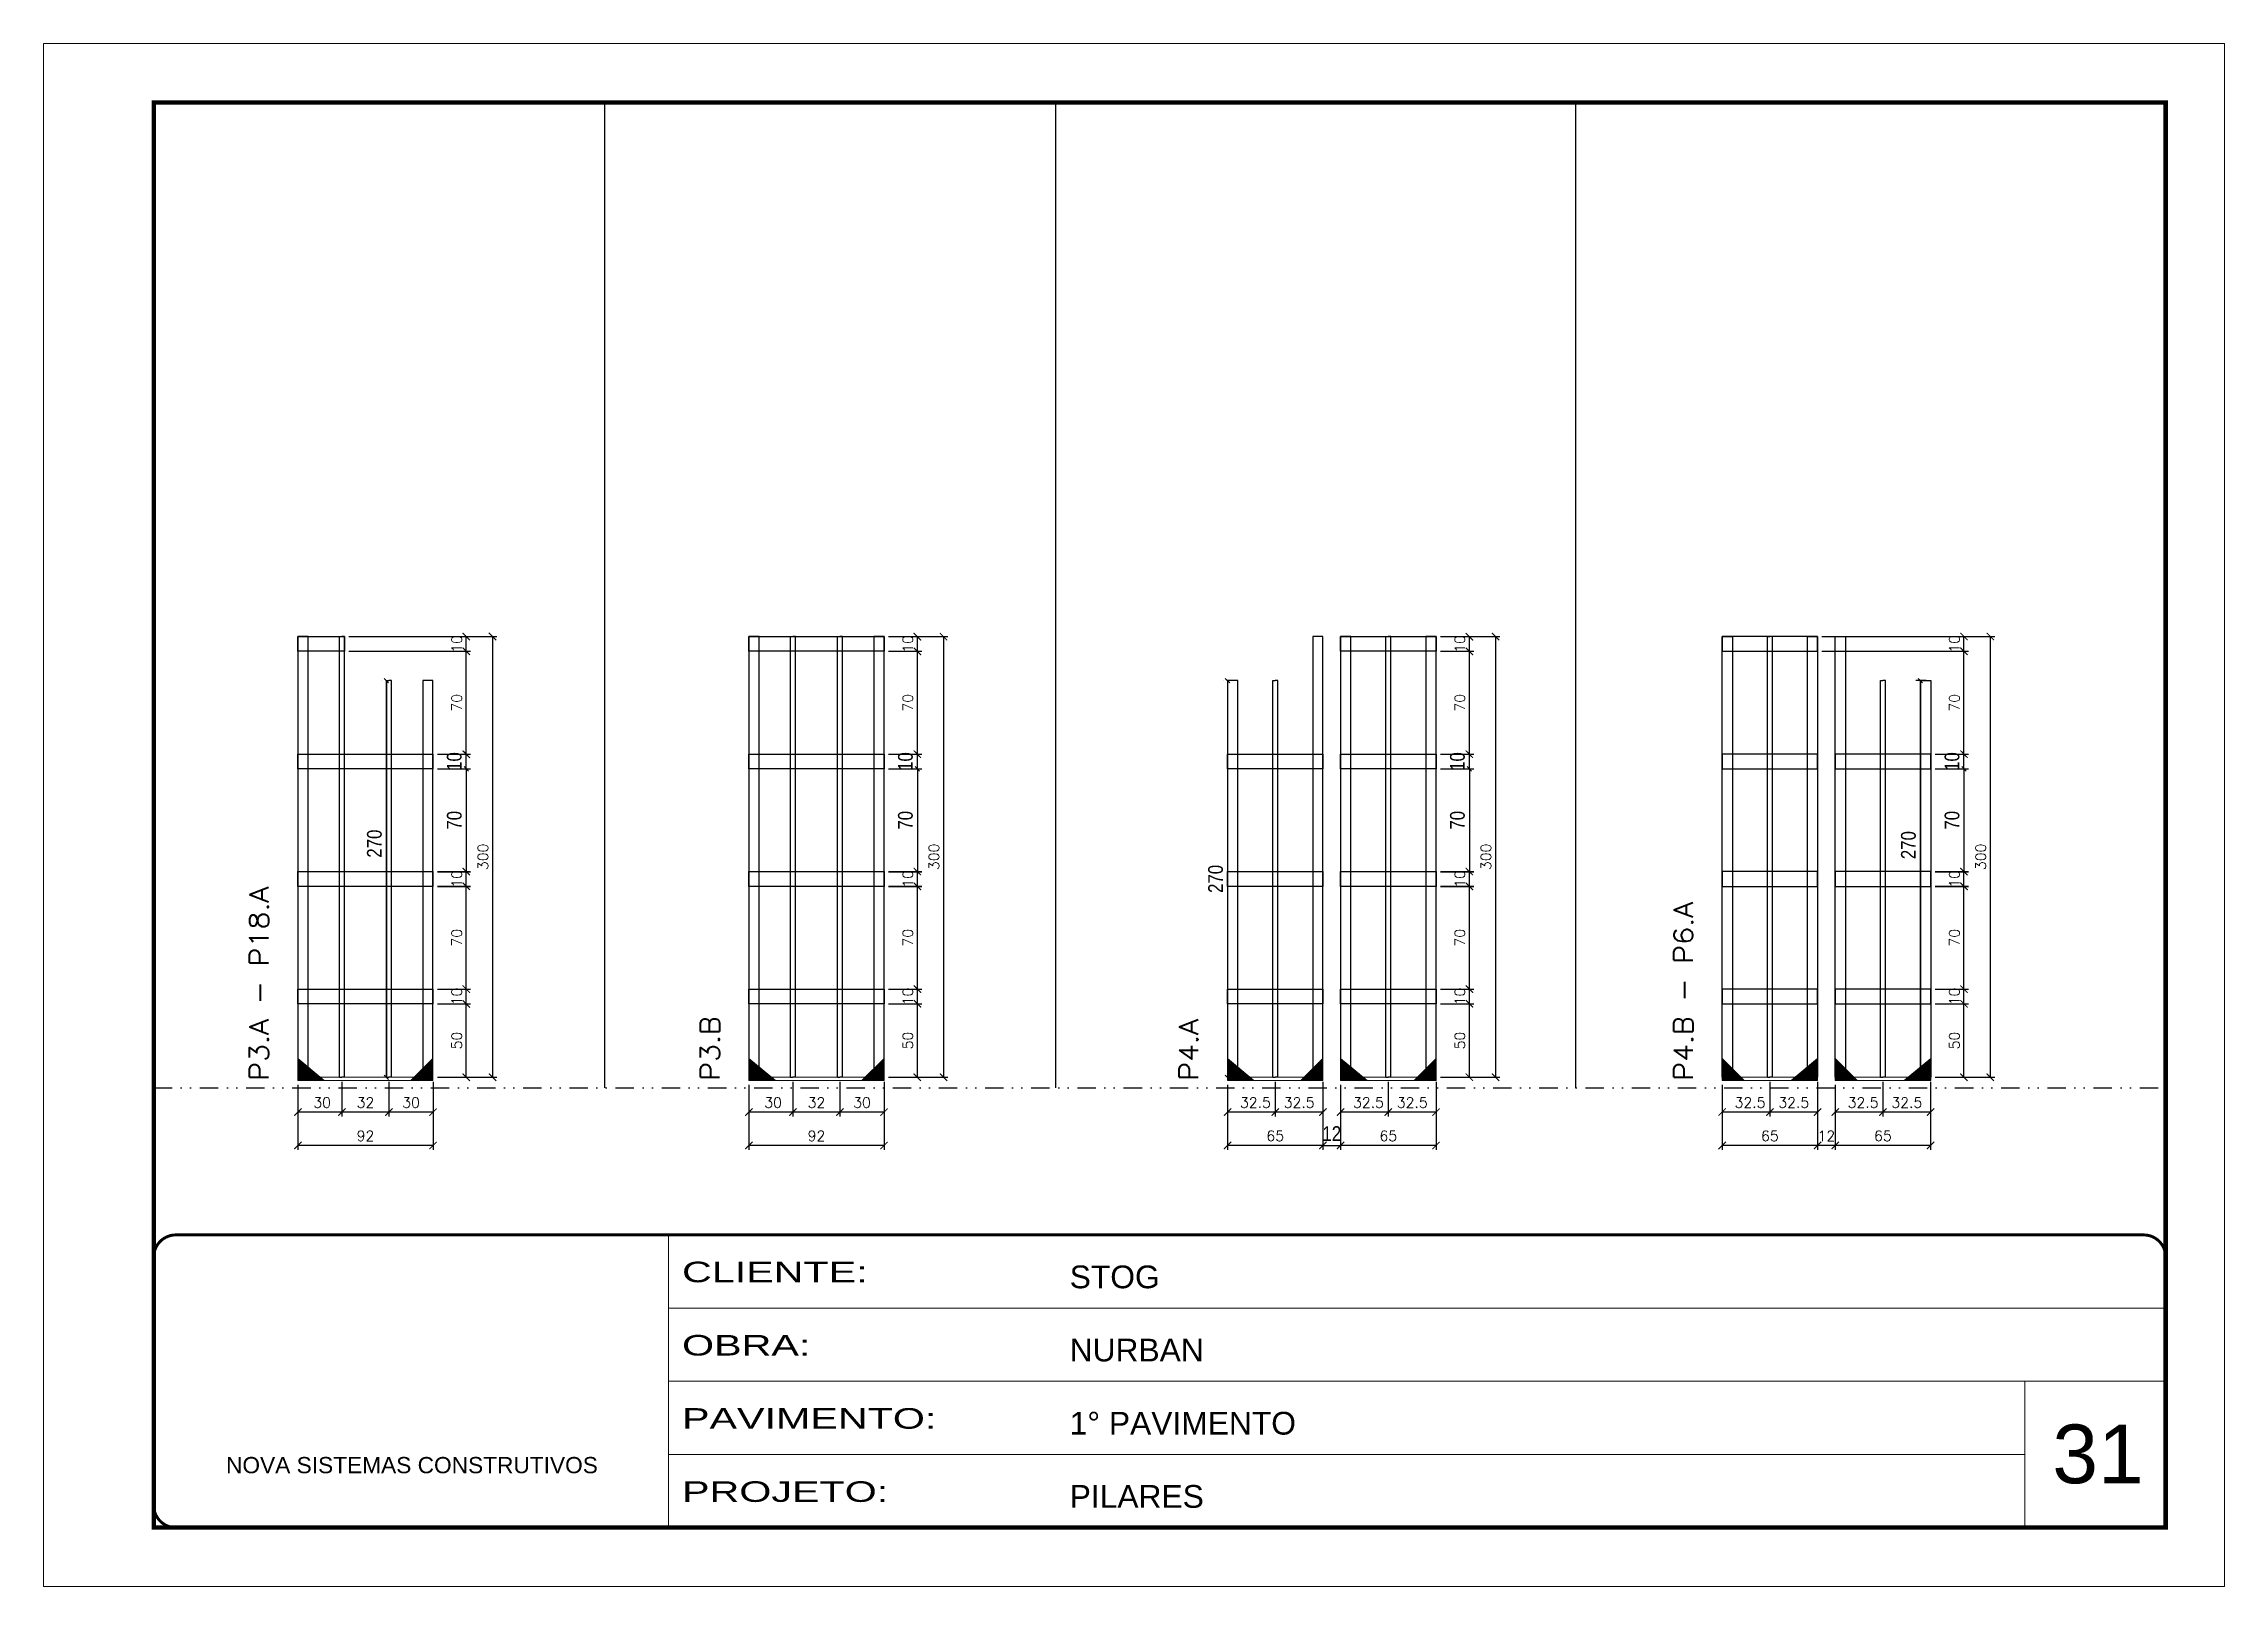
# Model space of a CAD drawing. Header units: millimetres. Extents: x 169816 to 178745, y 96537 to 113647.
# Drawn here: x 173013 to 174498, y 103429 to 104479 of the extents above; entities that cross this region are included whole.
import ezdxf

# ---------------------------------------------------------------- set-up
doc = ezdxf.new("R2010")
doc.units = ezdxf.units.MM
for name, pattern in [('CONTINUO', [0]), ('DASHED', [0.75, 0.5, -0.25]), ('DIVIDE2', [0.625, 0.25, -0.125, 0, -0.125, 0, -0.125]), ('HIDDEN', [0.375, 0.25, -0.125])]:
    doc.linetypes.add(name, pattern=pattern)
for name, color, linetype, lineweight in [('CARIMBO', 255, 'Continuous', 9), ('Folhas', 255, 'Continuous', 9), ('Madeira', 126, 'Continuous', 18), ('Sarr 2.2x7', 40, 'Continuous', 9), ('SARRAFO DE PRESSAO', 251, 'DASHED', 9), ('Texto Seção', 7, 'Continuous', 15)]:
    doc.layers.add(name, color=color, linetype=linetype, lineweight=lineweight)
for name, color, linetype in [('COTA', 241, 'Continuous'), ('Nível', 160, 'Continuous'), ('SARR_2.2x10', 60, 'Continuous'), ('SARR_3.5x7', 81, 'Continuous'), ('SARR_7x7', 40, 'Continuous'), ('Texto Nível', 251, 'Continuous')]:
    doc.layers.add(name, color=color, linetype=linetype)
doc.styles.add('ARIAL', font='arial.ttf')
doc.styles.add('COTA TECNICA', font='techl___.ttf', dxfattribs={"height": 10})
doc.styles.add('REGUA-120', font='ROMANS.shx', dxfattribs={"height": 15})
doc.styles.add('ROMANS', font='romans.shx')
doc.styles.add('Tecnologia', font='')
doc.styles.get('Tecnologia').set_extended_font_data('Forgotten Futurist')
doc.dimstyles.new('Cota Paínel', dxfattribs={"dimtxt": 7, "dimasz": 5, "dimexe": 3, "dimexo": 3, "dimgap": 3, "dimtad": 1, "dimdec": 1, "dimzin": 12, "dimdsep": 46, "dimtxsty": 'ROMANS', "dimblk": 'ARCHTICK', "dimcen": 0, "dimclrd": 4, "dimclre": 4, "dimclrt": 1, "dimadec": 1, "dimazin": 3, "dimtfac": 1, "dimtdec": 1, "dimtmove": 0, "dimatfit": 3, "dimldrblk": 'OBLIQUE', "dimfxl": 1, "dimtolj": 1, "dimtzin": 12, "dimarcsym": 0})
doc.dimstyles.new('PAINEL', dxfattribs={"dimtxt": 10, "dimasz": 3, "dimexe": 3, "dimexo": 3, "dimgap": 3, "dimtad": 1, "dimdec": 1, "dimzin": 12, "dimdsep": 46, "dimtxsty": 'COTA TECNICA', "dimblk1": 'OBLIQUE', "dimblk2": 'OBLIQUE', "dimsah": 1, "dimcen": 0.9, "dimclrd": 4, "dimclre": 4, "dimclrt": 240, "dimadec": 1, "dimazin": 3, "dimtfac": 1, "dimtdec": 1, "dimtmove": 0, "dimatfit": 3, "dimfxl": 1, "dimtolj": 1, "dimtzin": 12, "dimarcsym": 0})

msp = doc.modelspace()

# ---------------------------------------------------------------- texts
at = {"layer": 'CARIMBO', "style": 'ARIAL'}
msp.add_text('31', height=40, dxfattribs=at).set_placement((174380.88, 103498.65))
at = {"layer": 'Texto Seção', "style": 'REGUA-120', "width": 1.1}
for s, p in [('P3.A - P18.A', (173166.21, 103772.55)), ('P4.B - P6.A', (174136.11, 103772.55)), ('P3.B', (173473.35, 103772.55)), ('P4.A', (173799.26, 103772.55))]:
    msp.add_text(s, height=13, rotation=90, dxfattribs=at).set_placement(p)

# ---------------------------------------------------------------- blocks, each defined once
blk = doc.blocks.new('9999999999')
at = {"color": 30, "linetype": 'CONTINUO'}
for p, q in [((98564.6, 34230.2), (98564.6, 34429.4)), ((98564.6, 34379.6), (99584, 34379.6)), ((98564.6, 34329.8), (99488, 34329.8)), ((99584, 34329.8), (99488, 34329.8)), ((99488, 34329.8), (99488, 34230.2)), ((98564.6, 34280), (99488, 34280))]:
    blk.add_line(p, q, dxfattribs=at)
at = {"color": 30, "linetype": 'CONTINUO', "const_width": 2}
blk.add_lwpolyline([(99584, 34230.2), (99584, 34414.4, 0.414214), (99569, 34429.4), (98229, 34429.4, 0.414214), (98214, 34414.4), (98214, 34245.2, 0.414214), (98229, 34230.2), (99584, 34230.2)], format="xyb", dxfattribs=at)
at = {"layer": 'Folhas'}
blk.add_lwpolyline([(98139, 34190.2), (99624, 34190.2), (99624, 35240.2), (98139, 35240.2)], close=True, dxfattribs=at)
at = {"layer": 'Folhas', "color": 30, "const_width": 3}
blk.add_lwpolyline([(98214, 34230.2), (99584, 34230.2), (99584, 35200.2), (98214, 35200.2)], close=True, dxfattribs=at)
at = {"color": 7, "linetype": 'Continuous', "ltscale": 5, "style": 'ARIAL'}
for s, height, p in [('STOG', 15.48, (98837.7, 34393.1)), ('NURBAN', 15.48, (98837.7, 34343.3)), ('1° PAVIMENTO', 15.483, (98837.7, 34293.5)), ('NOVA SISTEMAS CONSTRUTIVOS', 11.059, (98263.2, 34267.2)), ('PILARES', 15.48, (98837.7, 34243.7))]:
    blk.add_text(s, height=height, dxfattribs=at).set_placement(p)
at = {"layer": 'Folhas', "color": 7, "style": 'Tecnologia', "width": 1.5}
for s, p in [('CLIENTE:', (98573.7, 34397.2)), ('OBRA:', (98573.7, 34347.3)), ('PAVIMENTO:', (98573.7, 34297.5)), ('PROJETO:', (98573.7, 34247.7))]:
    blk.add_text(s, height=14, dxfattribs=at).set_placement(p)
blk = doc.blocks.new('_ArchTick')
at = {"color": 0, "linetype": 'ByBlock', "const_width": 0.15}
blk.add_lwpolyline([(-0.5, -0.5), (0.5, 0.5)], dxfattribs=at)
blk = doc.blocks.new('*D1181')
at = {"layer": 'COTA', "color": 4, "lineweight": -2, "transparency": 16777216}
for p, q in [((173186.2, 103756.8), (173186.2, 103725.6)), ((173278.2, 103756.8), (173278.2, 103725.6)), ((173278.2, 103728.6), (173186.2, 103728.6))]:
    blk.add_line(p, q, dxfattribs=at)
at = {"layer": 'Defpoints', "color": 0, "transparency": 16777216}
for p in [(173186.2, 103759.8), (173278.2, 103759.8), (173186.2, 103728.6)]:
    blk.add_point(p, dxfattribs=at)
at = {"layer": 'COTA', "color": 4, "lineweight": -2, "transparency": 16777216, "xscale": 5, "yscale": 5, "zscale": 5, "rotation": 180}
blk.add_blockref('_ArchTick', (173186.2, 103728.6), dxfattribs=at)
at = {"layer": 'COTA', "color": 4, "lineweight": -2, "transparency": 16777216, "xscale": 5, "yscale": 5, "zscale": 5}
blk.add_blockref('_ArchTick', (173278.2, 103728.6), dxfattribs=at)
at = {"layer": 'COTA', "color": 1, "transparency": 16777216, "insert": (173232.2, 103735.1), "char_height": 7, "attachment_point": 5, "style": 'ROMANS'}
blk.add_mtext('\\A1;92', dxfattribs=at)
blk = doc.blocks.new('_Oblique')
at = {"color": 0, "linetype": 'ByBlock', "lineweight": -2}
blk.add_line((-0.5, -0.5), (0.5, 0.5), dxfattribs=at)
blk = doc.blocks.new('*D1182')
at = {"layer": 'COTA', "color": 4, "lineweight": -2, "transparency": 16777216}
for p, q in [((173216.2, 103772), (173216.2, 103748.3)), ((173186.2, 103769.8), (173186.2, 103748.3)), ((173216.2, 103751.3), (173186.2, 103751.3))]:
    blk.add_line(p, q, dxfattribs=at)
at = {"layer": 'Defpoints', "color": 0, "transparency": 16777216}
for p in [(173186.2, 103772.8), (173216.2, 103775), (173186.2, 103751.3)]:
    blk.add_point(p, dxfattribs=at)
at = {"layer": 'COTA', "color": 4, "lineweight": -2, "transparency": 16777216, "xscale": 5, "yscale": 5, "zscale": 5, "rotation": 180}
blk.add_blockref('_ArchTick', (173186.2, 103751.3), dxfattribs=at)
at = {"layer": 'COTA', "color": 4, "lineweight": -2, "transparency": 16777216, "xscale": 5, "yscale": 5, "zscale": 5}
blk.add_blockref('_ArchTick', (173216.2, 103751.3), dxfattribs=at)
at = {"layer": 'COTA', "color": 1, "transparency": 16777216, "insert": (173202.7, 103757.8), "char_height": 7, "attachment_point": 5, "style": 'ROMANS'}
blk.add_mtext('\\A1;30', dxfattribs=at)
blk = doc.blocks.new('*D1183')
at = {"layer": 'COTA', "color": 4, "lineweight": -2, "transparency": 16777216}
for p, q in [((173248.2, 103772), (173248.2, 103748.3)), ((173278.2, 103772), (173278.2, 103748.3)), ((173278.2, 103751.3), (173248.2, 103751.3))]:
    blk.add_line(p, q, dxfattribs=at)
at = {"layer": 'Defpoints', "color": 0, "transparency": 16777216}
for p in [(173248.2, 103775), (173278.2, 103775), (173248.2, 103751.3)]:
    blk.add_point(p, dxfattribs=at)
at = {"layer": 'COTA', "color": 4, "lineweight": -2, "transparency": 16777216, "xscale": 5, "yscale": 5, "zscale": 5, "rotation": 180}
blk.add_blockref('_ArchTick', (173248.2, 103751.3), dxfattribs=at)
at = {"layer": 'COTA', "color": 4, "lineweight": -2, "transparency": 16777216, "xscale": 5, "yscale": 5, "zscale": 5}
blk.add_blockref('_ArchTick', (173278.2, 103751.3), dxfattribs=at)
at = {"layer": 'COTA', "color": 1, "transparency": 16777216, "insert": (173263.2, 103757.8), "char_height": 7, "attachment_point": 5, "style": 'ROMANS'}
blk.add_mtext('\\A1;30', dxfattribs=at)
blk = doc.blocks.new('*D1184')
at = {"layer": 'COTA', "color": 4, "lineweight": -2, "transparency": 16777216}
for p, q in [((173281.2, 103825), (173303.8, 103825)), ((173300.8, 103775), (173300.8, 103825)), ((173281.2, 103775), (173303.8, 103775))]:
    blk.add_line(p, q, dxfattribs=at)
at = {"layer": 'Defpoints', "color": 0, "transparency": 16777216}
for p in [(173278.2, 103825), (173300.8, 103825), (173278.2, 103775)]:
    blk.add_point(p, dxfattribs=at)
at = {"layer": 'COTA', "color": 4, "lineweight": -2, "transparency": 16777216, "xscale": 5, "yscale": 5, "zscale": 5}
for p, rotation in [((173300.8, 103825), 90), ((173300.8, 103775), 270)]:
    blk.add_blockref('_ArchTick', p, dxfattribs=dict(at, rotation=rotation))
at = {"layer": 'COTA', "color": 1, "transparency": 16777216, "insert": (173294.3, 103800), "char_height": 7, "attachment_point": 5, "rotation": 90, "style": 'ROMANS'}
blk.add_mtext('\\A1;50', dxfattribs=at)
blk = doc.blocks.new('*D1185')
at = {"layer": 'COTA', "color": 4, "lineweight": -2, "transparency": 16777216}
for p, q in [((173216.2, 103772), (173216.2, 103748.3)), ((173248.2, 103772), (173248.2, 103748.3)), ((173248.2, 103751.3), (173216.2, 103751.3))]:
    blk.add_line(p, q, dxfattribs=at)
at = {"layer": 'Defpoints', "color": 0, "transparency": 16777216}
for p in [(173216.2, 103775), (173248.2, 103775), (173216.2, 103751.3)]:
    blk.add_point(p, dxfattribs=at)
at = {"layer": 'COTA', "color": 4, "lineweight": -2, "transparency": 16777216, "xscale": 5, "yscale": 5, "zscale": 5, "rotation": 180}
blk.add_blockref('_ArchTick', (173216.2, 103751.3), dxfattribs=at)
at = {"layer": 'COTA', "color": 4, "lineweight": -2, "transparency": 16777216, "xscale": 5, "yscale": 5, "zscale": 5}
blk.add_blockref('_ArchTick', (173248.2, 103751.3), dxfattribs=at)
at = {"layer": 'COTA', "color": 1, "transparency": 16777216, "insert": (173232.2, 103757.8), "char_height": 7, "attachment_point": 5, "style": 'ROMANS'}
blk.add_mtext('\\A1;32', dxfattribs=at)
blk = doc.blocks.new('*D1186')
at = {"layer": 'COTA', "color": 4, "lineweight": -2, "transparency": 16777216}
for p, q in [((173281.2, 103835), (173303.8, 103835)), ((173300.8, 103825), (173300.8, 103835)), ((173281.2, 103825), (173303.8, 103825))]:
    blk.add_line(p, q, dxfattribs=at)
at = {"layer": 'Defpoints', "color": 0, "transparency": 16777216}
for p in [(173278.2, 103835), (173300.8, 103835), (173278.2, 103825)]:
    blk.add_point(p, dxfattribs=at)
at = {"layer": 'COTA', "color": 4, "lineweight": -2, "transparency": 16777216, "xscale": 5, "yscale": 5, "zscale": 5}
for p, rotation in [((173300.8, 103835), 90), ((173300.8, 103825), 270)]:
    blk.add_blockref('_ArchTick', p, dxfattribs=dict(at, rotation=rotation))
at = {"layer": 'COTA', "color": 1, "transparency": 16777216, "insert": (173294.3, 103830), "char_height": 7, "attachment_point": 5, "rotation": 90, "style": 'ROMANS'}
blk.add_mtext('\\A1;10', dxfattribs=at)
blk = doc.blocks.new('*D1187')
at = {"layer": 'COTA', "color": 4, "lineweight": -2, "transparency": 16777216}
for p, q in [((173281.2, 103904.9), (173303.8, 103904.9)), ((173300.8, 103835), (173300.8, 103904.9)), ((173281.2, 103835), (173303.8, 103835))]:
    blk.add_line(p, q, dxfattribs=at)
at = {"layer": 'Defpoints', "color": 0, "transparency": 16777216}
for p in [(173278.2, 103904.9), (173300.8, 103904.9), (173278.2, 103835)]:
    blk.add_point(p, dxfattribs=at)
at = {"layer": 'COTA', "color": 4, "lineweight": -2, "transparency": 16777216, "xscale": 5, "yscale": 5, "zscale": 5}
for p, rotation in [((173300.8, 103904.9), 90), ((173300.8, 103835), 270)]:
    blk.add_blockref('_ArchTick', p, dxfattribs=dict(at, rotation=rotation))
at = {"layer": 'COTA', "color": 1, "transparency": 16777216, "insert": (173294.3, 103870), "char_height": 7, "attachment_point": 5, "rotation": 90, "style": 'ROMANS'}
blk.add_mtext('\\A1;70', dxfattribs=at)
blk = doc.blocks.new('*D1188')
at = {"layer": 'COTA', "color": 4, "lineweight": -2, "transparency": 16777216}
for p, q in [((173281.2, 103915), (173303.8, 103915)), ((173300.8, 103905), (173300.8, 103915)), ((173281.2, 103905), (173303.8, 103905))]:
    blk.add_line(p, q, dxfattribs=at)
at = {"layer": 'Defpoints', "color": 0, "transparency": 16777216}
for p in [(173278.2, 103915), (173300.8, 103915), (173278.2, 103905)]:
    blk.add_point(p, dxfattribs=at)
at = {"layer": 'COTA', "color": 4, "lineweight": -2, "transparency": 16777216, "xscale": 5, "yscale": 5, "zscale": 5}
for p, rotation in [((173300.8, 103915), 90), ((173300.8, 103905), 270)]:
    blk.add_blockref('_ArchTick', p, dxfattribs=dict(at, rotation=rotation))
at = {"layer": 'COTA', "color": 1, "transparency": 16777216, "insert": (173294.3, 103910), "char_height": 7, "attachment_point": 5, "rotation": 90, "style": 'ROMANS'}
blk.add_mtext('\\A1;10', dxfattribs=at)
blk = doc.blocks.new('*D1189')
at = {"layer": 'COTA', "color": 4, "lineweight": -2, "transparency": 16777216}
for p, q in [((173220.9, 104075), (173321.7, 104075)), ((173318.7, 104075), (173318.7, 103775)), ((173281.2, 103775), (173321.7, 103775))]:
    blk.add_line(p, q, dxfattribs=at)
at = {"layer": 'Defpoints', "color": 0, "transparency": 16777216}
for p in [(173217.9, 104075), (173278.2, 103775), (173318.7, 103775)]:
    blk.add_point(p, dxfattribs=at)
at = {"layer": 'COTA', "color": 4, "lineweight": -2, "transparency": 16777216, "xscale": 5, "yscale": 5, "zscale": 5}
for p, rotation in [((173318.7, 104075), 90), ((173318.7, 103775), 270)]:
    blk.add_blockref('_ArchTick', p, dxfattribs=dict(at, rotation=rotation))
at = {"layer": 'COTA', "color": 1, "transparency": 16777216, "insert": (173312.2, 103925), "char_height": 7, "attachment_point": 5, "rotation": 90, "style": 'ROMANS'}
blk.add_mtext('\\A1;300', dxfattribs=at)
blk = doc.blocks.new('*D1192')
at = {"layer": 'COTA', "color": 4, "lineweight": -2, "transparency": 16777216}
for p, q in [((173220.9, 104064.9), (173303.8, 104064.9)), ((173300.8, 103994.9), (173300.8, 104064.9)), ((173281.2, 103994.9), (173303.8, 103994.9))]:
    blk.add_line(p, q, dxfattribs=at)
at = {"layer": 'Defpoints', "color": 0, "transparency": 16777216}
for p in [(173217.9, 104064.9), (173300.8, 104064.9), (173278.2, 103994.9)]:
    blk.add_point(p, dxfattribs=at)
at = {"layer": 'COTA', "color": 4, "lineweight": -2, "transparency": 16777216, "xscale": 5, "yscale": 5, "zscale": 5}
for p, rotation in [((173300.8, 104064.9), 90), ((173300.8, 103994.9), 270)]:
    blk.add_blockref('_ArchTick', p, dxfattribs=dict(at, rotation=rotation))
at = {"layer": 'COTA', "color": 1, "transparency": 16777216, "insert": (173294.3, 104029.9), "char_height": 7, "attachment_point": 5, "rotation": 90, "style": 'ROMANS'}
blk.add_mtext('\\A1;70', dxfattribs=at)
blk = doc.blocks.new('*D1193')
at = {"layer": 'COTA', "color": 4, "lineweight": -2, "transparency": 16777216}
for p, q in [((173281.2, 104074.9), (173303.8, 104074.9)), ((173300.8, 104064.9), (173300.8, 104074.9)), ((173220.9, 104064.9), (173303.8, 104064.9))]:
    blk.add_line(p, q, dxfattribs=at)
at = {"layer": 'Defpoints', "color": 0, "transparency": 16777216}
for p in [(173278.2, 104074.9), (173300.8, 104074.9), (173217.9, 104064.9)]:
    blk.add_point(p, dxfattribs=at)
at = {"layer": 'COTA', "color": 4, "lineweight": -2, "transparency": 16777216, "xscale": 5, "yscale": 5, "zscale": 5}
for p, rotation in [((173300.8, 104074.9), 90), ((173300.8, 104064.9), 270)]:
    blk.add_blockref('_ArchTick', p, dxfattribs=dict(at, rotation=rotation))
at = {"layer": 'COTA', "color": 1, "transparency": 16777216, "insert": (173294.3, 104069.9), "char_height": 7, "attachment_point": 5, "rotation": 90, "style": 'ROMANS'}
blk.add_mtext('\\A1;10', dxfattribs=at)
blk = doc.blocks.new('*D1190')
at = {"layer": 'COTA', "color": 4, "lineweight": -2, "transparency": 16777216}
for p, q in [((173281.2, 103994.9), (173303.8, 103994.9)), ((173300.8, 103984.9), (173300.8, 103994.9)), ((173281.2, 103984.9), (173303.8, 103984.9))]:
    blk.add_line(p, q, dxfattribs=at)
at = {"layer": 'Defpoints', "color": 0, "transparency": 16777216}
for p in [(173278.2, 103994.9), (173300.8, 103994.9), (173278.2, 103984.9)]:
    blk.add_point(p, dxfattribs=at)
at = {"layer": 'COTA', "color": 4, "lineweight": -2, "transparency": 16777216, "xscale": 3, "yscale": 3, "zscale": 3}
for p, rotation in [((173300.8, 103994.9), 90), ((173300.8, 103984.9), 270)]:
    blk.add_blockref('_Oblique', p, dxfattribs=dict(at, rotation=rotation))
at = {"layer": 'COTA', "color": 240, "transparency": 16777216, "insert": (173292.7, 103989.9), "char_height": 10, "attachment_point": 5, "rotation": 90, "style": 'COTA TECNICA'}
blk.add_mtext('\\A1;10', dxfattribs=at)
blk = doc.blocks.new('*D1191')
at = {"layer": 'COTA', "color": 4, "lineweight": -2, "transparency": 16777216}
for p, q in [((173281.2, 103984.9), (173303.8, 103984.9)), ((173300.8, 103984.9), (173300.8, 103914.9)), ((173281.2, 103914.9), (173303.8, 103914.9))]:
    blk.add_line(p, q, dxfattribs=at)
at = {"layer": 'Defpoints', "color": 0, "transparency": 16777216}
for p in [(173278.2, 103984.9), (173278.2, 103914.9), (173300.8, 103914.9)]:
    blk.add_point(p, dxfattribs=at)
at = {"layer": 'COTA', "color": 4, "lineweight": -2, "transparency": 16777216, "xscale": 3, "yscale": 3, "zscale": 3}
for p, rotation in [((173300.8, 103984.9), 90), ((173300.8, 103914.9), 270)]:
    blk.add_blockref('_Oblique', p, dxfattribs=dict(at, rotation=rotation))
at = {"layer": 'COTA', "color": 240, "transparency": 16777216, "insert": (173292.7, 103949.9), "char_height": 10, "attachment_point": 5, "rotation": 90, "style": 'COTA TECNICA'}
blk.add_mtext('\\A1;70', dxfattribs=at)
blk = doc.blocks.new('*D1194')
at = {"layer": 'COTA', "color": 4, "lineweight": -2, "transparency": 16777216}
for p, q in [((173243.4, 104045), (173243.4, 104045)), ((173246.4, 104045), (173246.4, 103775)), ((173249.4, 103775), (173249.4, 103775))]:
    blk.add_line(p, q, dxfattribs=at)
at = {"layer": 'Defpoints', "color": 0, "transparency": 16777216}
for p in [(173246.4, 104045), (173246.4, 103775), (173246.4, 103775)]:
    blk.add_point(p, dxfattribs=at)
at = {"layer": 'COTA', "color": 4, "lineweight": -2, "transparency": 16777216, "xscale": 3, "yscale": 3, "zscale": 3}
for p, rotation in [((173246.4, 104045), 90), ((173246.4, 103775), 270)]:
    blk.add_blockref('_Oblique', p, dxfattribs=dict(at, rotation=rotation))
at = {"layer": 'COTA', "color": 240, "transparency": 16777216, "insert": (173238.3, 103934), "char_height": 10, "attachment_point": 5, "rotation": 90, "style": 'COTA TECNICA'}
blk.add_mtext('\\A1;270', dxfattribs=at)
blk = doc.blocks.new('*D1195')
at = {"layer": 'COTA', "color": 4, "lineweight": -2, "transparency": 16777216}
for p, q in [((173493.3, 103756.8), (173493.3, 103725.6)), ((173585.3, 103756.8), (173585.3, 103725.6)), ((173585.3, 103728.6), (173493.3, 103728.6))]:
    blk.add_line(p, q, dxfattribs=at)
at = {"layer": 'Defpoints', "color": 0, "transparency": 16777216}
for p in [(173493.3, 103759.8), (173585.3, 103759.8), (173493.3, 103728.6)]:
    blk.add_point(p, dxfattribs=at)
at = {"layer": 'COTA', "color": 4, "lineweight": -2, "transparency": 16777216, "xscale": 5, "yscale": 5, "zscale": 5, "rotation": 180}
blk.add_blockref('_ArchTick', (173493.3, 103728.6), dxfattribs=at)
at = {"layer": 'COTA', "color": 4, "lineweight": -2, "transparency": 16777216, "xscale": 5, "yscale": 5, "zscale": 5}
blk.add_blockref('_ArchTick', (173585.3, 103728.6), dxfattribs=at)
at = {"layer": 'COTA', "color": 1, "transparency": 16777216, "insert": (173539.3, 103735.1), "char_height": 7, "attachment_point": 5, "style": 'ROMANS'}
blk.add_mtext('\\A1;92', dxfattribs=at)
blk = doc.blocks.new('*D1196')
at = {"layer": 'COTA', "color": 4, "lineweight": -2, "transparency": 16777216}
for p, q in [((173523.3, 103772), (173523.3, 103748.3)), ((173493.3, 103769.8), (173493.3, 103748.3)), ((173523.3, 103751.3), (173493.3, 103751.3))]:
    blk.add_line(p, q, dxfattribs=at)
at = {"layer": 'Defpoints', "color": 0, "transparency": 16777216}
for p in [(173493.3, 103772.8), (173523.3, 103775), (173493.3, 103751.3)]:
    blk.add_point(p, dxfattribs=at)
at = {"layer": 'COTA', "color": 4, "lineweight": -2, "transparency": 16777216, "xscale": 5, "yscale": 5, "zscale": 5, "rotation": 180}
blk.add_blockref('_ArchTick', (173493.3, 103751.3), dxfattribs=at)
at = {"layer": 'COTA', "color": 4, "lineweight": -2, "transparency": 16777216, "xscale": 5, "yscale": 5, "zscale": 5}
blk.add_blockref('_ArchTick', (173523.3, 103751.3), dxfattribs=at)
at = {"layer": 'COTA', "color": 1, "transparency": 16777216, "insert": (173509.8, 103757.8), "char_height": 7, "attachment_point": 5, "style": 'ROMANS'}
blk.add_mtext('\\A1;30', dxfattribs=at)
blk = doc.blocks.new('*D1197')
at = {"layer": 'COTA', "color": 4, "lineweight": -2, "transparency": 16777216}
for p, q in [((173555.3, 103772), (173555.3, 103748.3)), ((173585.3, 103772), (173585.3, 103748.3)), ((173585.3, 103751.3), (173555.3, 103751.3))]:
    blk.add_line(p, q, dxfattribs=at)
at = {"layer": 'Defpoints', "color": 0, "transparency": 16777216}
for p in [(173555.3, 103775), (173585.3, 103775), (173555.3, 103751.3)]:
    blk.add_point(p, dxfattribs=at)
at = {"layer": 'COTA', "color": 4, "lineweight": -2, "transparency": 16777216, "xscale": 5, "yscale": 5, "zscale": 5, "rotation": 180}
blk.add_blockref('_ArchTick', (173555.3, 103751.3), dxfattribs=at)
at = {"layer": 'COTA', "color": 4, "lineweight": -2, "transparency": 16777216, "xscale": 5, "yscale": 5, "zscale": 5}
blk.add_blockref('_ArchTick', (173585.3, 103751.3), dxfattribs=at)
at = {"layer": 'COTA', "color": 1, "transparency": 16777216, "insert": (173570.3, 103757.8), "char_height": 7, "attachment_point": 5, "style": 'ROMANS'}
blk.add_mtext('\\A1;30', dxfattribs=at)
blk = doc.blocks.new('*D1198')
at = {"layer": 'COTA', "color": 4, "lineweight": -2, "transparency": 16777216}
for p, q in [((173588.3, 103825), (173611, 103825)), ((173608, 103775), (173608, 103825)), ((173588.3, 103775), (173611, 103775))]:
    blk.add_line(p, q, dxfattribs=at)
at = {"layer": 'Defpoints', "color": 0, "transparency": 16777216}
for p in [(173585.3, 103825), (173608, 103825), (173585.3, 103775)]:
    blk.add_point(p, dxfattribs=at)
at = {"layer": 'COTA', "color": 4, "lineweight": -2, "transparency": 16777216, "xscale": 5, "yscale": 5, "zscale": 5}
for p, rotation in [((173608, 103825), 90), ((173608, 103775), 270)]:
    blk.add_blockref('_ArchTick', p, dxfattribs=dict(at, rotation=rotation))
at = {"layer": 'COTA', "color": 1, "transparency": 16777216, "insert": (173601.5, 103800), "char_height": 7, "attachment_point": 5, "rotation": 90, "style": 'ROMANS'}
blk.add_mtext('\\A1;50', dxfattribs=at)
blk = doc.blocks.new('*D1199')
at = {"layer": 'COTA', "color": 4, "lineweight": -2, "transparency": 16777216}
for p, q in [((173523.3, 103772), (173523.3, 103748.3)), ((173555.3, 103772), (173555.3, 103748.3)), ((173555.3, 103751.3), (173523.3, 103751.3))]:
    blk.add_line(p, q, dxfattribs=at)
at = {"layer": 'Defpoints', "color": 0, "transparency": 16777216}
for p in [(173523.3, 103775), (173555.3, 103775), (173523.3, 103751.3)]:
    blk.add_point(p, dxfattribs=at)
at = {"layer": 'COTA', "color": 4, "lineweight": -2, "transparency": 16777216, "xscale": 5, "yscale": 5, "zscale": 5, "rotation": 180}
blk.add_blockref('_ArchTick', (173523.3, 103751.3), dxfattribs=at)
at = {"layer": 'COTA', "color": 4, "lineweight": -2, "transparency": 16777216, "xscale": 5, "yscale": 5, "zscale": 5}
blk.add_blockref('_ArchTick', (173555.3, 103751.3), dxfattribs=at)
at = {"layer": 'COTA', "color": 1, "transparency": 16777216, "insert": (173539.3, 103757.8), "char_height": 7, "attachment_point": 5, "style": 'ROMANS'}
blk.add_mtext('\\A1;32', dxfattribs=at)
blk = doc.blocks.new('*D1200')
at = {"layer": 'COTA', "color": 4, "lineweight": -2, "transparency": 16777216}
for p, q in [((173588.3, 103835), (173611, 103835)), ((173608, 103825), (173608, 103835)), ((173588.3, 103825), (173611, 103825))]:
    blk.add_line(p, q, dxfattribs=at)
at = {"layer": 'Defpoints', "color": 0, "transparency": 16777216}
for p in [(173585.3, 103835), (173608, 103835), (173585.3, 103825)]:
    blk.add_point(p, dxfattribs=at)
at = {"layer": 'COTA', "color": 4, "lineweight": -2, "transparency": 16777216, "xscale": 5, "yscale": 5, "zscale": 5}
for p, rotation in [((173608, 103835), 90), ((173608, 103825), 270)]:
    blk.add_blockref('_ArchTick', p, dxfattribs=dict(at, rotation=rotation))
at = {"layer": 'COTA', "color": 1, "transparency": 16777216, "insert": (173601.5, 103830), "char_height": 7, "attachment_point": 5, "rotation": 90, "style": 'ROMANS'}
blk.add_mtext('\\A1;10', dxfattribs=at)
blk = doc.blocks.new('*D1201')
at = {"layer": 'COTA', "color": 4, "lineweight": -2, "transparency": 16777216}
for p, q in [((173588.3, 103904.9), (173611, 103904.9)), ((173608, 103835), (173608, 103904.9)), ((173588.3, 103835), (173611, 103835))]:
    blk.add_line(p, q, dxfattribs=at)
at = {"layer": 'Defpoints', "color": 0, "transparency": 16777216}
for p in [(173585.3, 103904.9), (173608, 103904.9), (173585.3, 103835)]:
    blk.add_point(p, dxfattribs=at)
at = {"layer": 'COTA', "color": 4, "lineweight": -2, "transparency": 16777216, "xscale": 5, "yscale": 5, "zscale": 5}
for p, rotation in [((173608, 103904.9), 90), ((173608, 103835), 270)]:
    blk.add_blockref('_ArchTick', p, dxfattribs=dict(at, rotation=rotation))
at = {"layer": 'COTA', "color": 1, "transparency": 16777216, "insert": (173601.5, 103870), "char_height": 7, "attachment_point": 5, "rotation": 90, "style": 'ROMANS'}
blk.add_mtext('\\A1;70', dxfattribs=at)
blk = doc.blocks.new('*D1202')
at = {"layer": 'COTA', "color": 4, "lineweight": -2, "transparency": 16777216}
for p, q in [((173588.3, 103915), (173611, 103915)), ((173608, 103905), (173608, 103915)), ((173588.3, 103905), (173611, 103905))]:
    blk.add_line(p, q, dxfattribs=at)
at = {"layer": 'Defpoints', "color": 0, "transparency": 16777216}
for p in [(173585.3, 103915), (173608, 103915), (173585.3, 103905)]:
    blk.add_point(p, dxfattribs=at)
at = {"layer": 'COTA', "color": 4, "lineweight": -2, "transparency": 16777216, "xscale": 5, "yscale": 5, "zscale": 5}
for p, rotation in [((173608, 103915), 90), ((173608, 103905), 270)]:
    blk.add_blockref('_ArchTick', p, dxfattribs=dict(at, rotation=rotation))
at = {"layer": 'COTA', "color": 1, "transparency": 16777216, "insert": (173601.5, 103910), "char_height": 7, "attachment_point": 5, "rotation": 90, "style": 'ROMANS'}
blk.add_mtext('\\A1;10', dxfattribs=at)
blk = doc.blocks.new('*D1203')
at = {"layer": 'COTA', "color": 4, "lineweight": -2, "transparency": 16777216}
for p, q in [((173588.3, 104074.9), (173628.8, 104074.9)), ((173625.8, 104074.9), (173625.8, 103775)), ((173588.3, 103775), (173628.8, 103775))]:
    blk.add_line(p, q, dxfattribs=at)
at = {"layer": 'Defpoints', "color": 0, "transparency": 16777216}
for p in [(173585.3, 104074.9), (173585.3, 103775), (173625.8, 103775)]:
    blk.add_point(p, dxfattribs=at)
at = {"layer": 'COTA', "color": 4, "lineweight": -2, "transparency": 16777216, "xscale": 5, "yscale": 5, "zscale": 5}
for p, rotation in [((173625.8, 104074.9), 90), ((173625.8, 103775), 270)]:
    blk.add_blockref('_ArchTick', p, dxfattribs=dict(at, rotation=rotation))
at = {"layer": 'COTA', "color": 1, "transparency": 16777216, "insert": (173619.3, 103925), "char_height": 7, "attachment_point": 5, "rotation": 90, "style": 'ROMANS'}
blk.add_mtext('\\A1;300', dxfattribs=at)
blk = doc.blocks.new('*D1204')
at = {"layer": 'COTA', "color": 4, "lineweight": -2, "transparency": 16777216}
for p, q in [((173588.3, 104064.9), (173611, 104064.9)), ((173608, 103994.9), (173608, 104064.9)), ((173588.3, 103994.9), (173611, 103994.9))]:
    blk.add_line(p, q, dxfattribs=at)
at = {"layer": 'Defpoints', "color": 0, "transparency": 16777216}
for p in [(173585.3, 104064.9), (173608, 104064.9), (173585.3, 103994.9)]:
    blk.add_point(p, dxfattribs=at)
at = {"layer": 'COTA', "color": 4, "lineweight": -2, "transparency": 16777216, "xscale": 5, "yscale": 5, "zscale": 5}
for p, rotation in [((173608, 104064.9), 90), ((173608, 103994.9), 270)]:
    blk.add_blockref('_ArchTick', p, dxfattribs=dict(at, rotation=rotation))
at = {"layer": 'COTA', "color": 1, "transparency": 16777216, "insert": (173601.5, 104029.9), "char_height": 7, "attachment_point": 5, "rotation": 90, "style": 'ROMANS'}
blk.add_mtext('\\A1;70', dxfattribs=at)
blk = doc.blocks.new('*D1205')
at = {"layer": 'COTA', "color": 4, "lineweight": -2, "transparency": 16777216}
for p, q in [((173588.3, 104074.9), (173611, 104074.9)), ((173608, 104064.9), (173608, 104074.9)), ((173588.3, 104064.9), (173611, 104064.9))]:
    blk.add_line(p, q, dxfattribs=at)
at = {"layer": 'Defpoints', "color": 0, "transparency": 16777216}
for p in [(173585.3, 104074.9), (173608, 104074.9), (173585.3, 104064.9)]:
    blk.add_point(p, dxfattribs=at)
at = {"layer": 'COTA', "color": 4, "lineweight": -2, "transparency": 16777216, "xscale": 5, "yscale": 5, "zscale": 5}
for p, rotation in [((173608, 104074.9), 90), ((173608, 104064.9), 270)]:
    blk.add_blockref('_ArchTick', p, dxfattribs=dict(at, rotation=rotation))
at = {"layer": 'COTA', "color": 1, "transparency": 16777216, "insert": (173601.5, 104069.9), "char_height": 7, "attachment_point": 5, "rotation": 90, "style": 'ROMANS'}
blk.add_mtext('\\A1;10', dxfattribs=at)
blk = doc.blocks.new('*D1206')
at = {"layer": 'COTA', "color": 4, "lineweight": -2, "transparency": 16777216}
for p, q in [((173588.3, 103994.9), (173611, 103994.9)), ((173608, 103984.9), (173608, 103994.9)), ((173588.3, 103984.9), (173611, 103984.9))]:
    blk.add_line(p, q, dxfattribs=at)
at = {"layer": 'Defpoints', "color": 0, "transparency": 16777216}
for p in [(173585.3, 103994.9), (173608, 103994.9), (173585.3, 103984.9)]:
    blk.add_point(p, dxfattribs=at)
at = {"layer": 'COTA', "color": 4, "lineweight": -2, "transparency": 16777216, "xscale": 3, "yscale": 3, "zscale": 3}
for p, rotation in [((173608, 103994.9), 90), ((173608, 103984.9), 270)]:
    blk.add_blockref('_Oblique', p, dxfattribs=dict(at, rotation=rotation))
at = {"layer": 'COTA', "color": 240, "transparency": 16777216, "insert": (173599.9, 103989.9), "char_height": 10, "attachment_point": 5, "rotation": 90, "style": 'COTA TECNICA'}
blk.add_mtext('\\A1;10', dxfattribs=at)
blk = doc.blocks.new('*D1207')
at = {"layer": 'COTA', "color": 4, "lineweight": -2, "transparency": 16777216}
for p, q in [((173588.3, 103984.9), (173611, 103984.9)), ((173608, 103984.9), (173608, 103914.9)), ((173588.3, 103914.9), (173611, 103914.9))]:
    blk.add_line(p, q, dxfattribs=at)
at = {"layer": 'Defpoints', "color": 0, "transparency": 16777216}
for p in [(173585.3, 103984.9), (173585.3, 103914.9), (173608, 103914.9)]:
    blk.add_point(p, dxfattribs=at)
at = {"layer": 'COTA', "color": 4, "lineweight": -2, "transparency": 16777216, "xscale": 3, "yscale": 3, "zscale": 3}
for p, rotation in [((173608, 103984.9), 90), ((173608, 103914.9), 270)]:
    blk.add_blockref('_Oblique', p, dxfattribs=dict(at, rotation=rotation))
at = {"layer": 'COTA', "color": 240, "transparency": 16777216, "insert": (173599.9, 103949.9), "char_height": 10, "attachment_point": 5, "rotation": 90, "style": 'COTA TECNICA'}
blk.add_mtext('\\A1;70', dxfattribs=at)
blk = doc.blocks.new('*D1208')
at = {"layer": 'COTA', "color": 4, "lineweight": -2, "transparency": 16777216}
for p, q in [((173896.2, 103756.8), (173896.2, 103725.6)), ((173961.2, 103756.8), (173961.2, 103725.6)), ((173961.2, 103728.6), (173896.2, 103728.6))]:
    blk.add_line(p, q, dxfattribs=at)
at = {"layer": 'Defpoints', "color": 0, "transparency": 16777216}
for p in [(173896.2, 103759.8), (173961.2, 103759.8), (173896.2, 103728.6)]:
    blk.add_point(p, dxfattribs=at)
at = {"layer": 'COTA', "color": 4, "lineweight": -2, "transparency": 16777216, "xscale": 5, "yscale": 5, "zscale": 5, "rotation": 180}
blk.add_blockref('_ArchTick', (173896.2, 103728.6), dxfattribs=at)
at = {"layer": 'COTA', "color": 4, "lineweight": -2, "transparency": 16777216, "xscale": 5, "yscale": 5, "zscale": 5}
blk.add_blockref('_ArchTick', (173961.2, 103728.6), dxfattribs=at)
at = {"layer": 'COTA', "color": 1, "transparency": 16777216, "insert": (173928.7, 103735.1), "char_height": 7, "attachment_point": 5, "style": 'ROMANS'}
blk.add_mtext('\\A1;65', dxfattribs=at)
blk = doc.blocks.new('*D1209')
at = {"layer": 'COTA', "color": 4, "lineweight": -2, "transparency": 16777216}
for p, q in [((173928.7, 103772), (173928.7, 103748.3)), ((173896.2, 103769.8), (173896.2, 103748.3)), ((173928.7, 103751.3), (173896.2, 103751.3))]:
    blk.add_line(p, q, dxfattribs=at)
at = {"layer": 'Defpoints', "color": 0, "transparency": 16777216}
for p in [(173896.2, 103772.8), (173928.7, 103775), (173896.2, 103751.3)]:
    blk.add_point(p, dxfattribs=at)
at = {"layer": 'COTA', "color": 4, "lineweight": -2, "transparency": 16777216, "xscale": 5, "yscale": 5, "zscale": 5, "rotation": 180}
blk.add_blockref('_ArchTick', (173896.2, 103751.3), dxfattribs=at)
at = {"layer": 'COTA', "color": 4, "lineweight": -2, "transparency": 16777216, "xscale": 5, "yscale": 5, "zscale": 5}
blk.add_blockref('_ArchTick', (173928.7, 103751.3), dxfattribs=at)
at = {"layer": 'COTA', "color": 1, "transparency": 16777216, "insert": (173915.2, 103757.8), "char_height": 7, "attachment_point": 5, "style": 'ROMANS'}
blk.add_mtext('\\A1;32.5', dxfattribs=at)
blk = doc.blocks.new('*D1210')
at = {"layer": 'COTA', "color": 4, "lineweight": -2, "transparency": 16777216}
for p, q in [((173928.7, 103772), (173928.7, 103748.3)), ((173961.2, 103772), (173961.2, 103748.3)), ((173961.2, 103751.3), (173928.7, 103751.3))]:
    blk.add_line(p, q, dxfattribs=at)
at = {"layer": 'Defpoints', "color": 0, "transparency": 16777216}
for p in [(173928.7, 103775), (173961.2, 103775), (173928.7, 103751.3)]:
    blk.add_point(p, dxfattribs=at)
at = {"layer": 'COTA', "color": 4, "lineweight": -2, "transparency": 16777216, "xscale": 5, "yscale": 5, "zscale": 5, "rotation": 180}
blk.add_blockref('_ArchTick', (173928.7, 103751.3), dxfattribs=at)
at = {"layer": 'COTA', "color": 4, "lineweight": -2, "transparency": 16777216, "xscale": 5, "yscale": 5, "zscale": 5}
blk.add_blockref('_ArchTick', (173961.2, 103751.3), dxfattribs=at)
at = {"layer": 'COTA', "color": 1, "transparency": 16777216, "insert": (173945, 103757.8), "char_height": 7, "attachment_point": 5, "style": 'ROMANS'}
blk.add_mtext('\\A1;32.5', dxfattribs=at)
blk = doc.blocks.new('*D1211')
at = {"layer": 'COTA', "color": 4, "lineweight": -2, "transparency": 16777216}
for p, q in [((173964.2, 103825), (173986.9, 103825)), ((173983.9, 103775), (173983.9, 103825)), ((173964.2, 103775), (173986.9, 103775))]:
    blk.add_line(p, q, dxfattribs=at)
at = {"layer": 'Defpoints', "color": 0, "transparency": 16777216}
for p in [(173961.2, 103825), (173983.9, 103825), (173961.2, 103775)]:
    blk.add_point(p, dxfattribs=at)
at = {"layer": 'COTA', "color": 4, "lineweight": -2, "transparency": 16777216, "xscale": 5, "yscale": 5, "zscale": 5}
for p, rotation in [((173983.9, 103825), 90), ((173983.9, 103775), 270)]:
    blk.add_blockref('_ArchTick', p, dxfattribs=dict(at, rotation=rotation))
at = {"layer": 'COTA', "color": 1, "transparency": 16777216, "insert": (173977.4, 103800), "char_height": 7, "attachment_point": 5, "rotation": 90, "style": 'ROMANS'}
blk.add_mtext('\\A1;50', dxfattribs=at)
blk = doc.blocks.new('*D1212')
at = {"layer": 'COTA', "color": 4, "lineweight": -2, "transparency": 16777216}
for p, q in [((173964.2, 103835), (173986.9, 103835)), ((173983.9, 103825), (173983.9, 103835)), ((173964.2, 103825), (173986.9, 103825))]:
    blk.add_line(p, q, dxfattribs=at)
at = {"layer": 'Defpoints', "color": 0, "transparency": 16777216}
for p in [(173961.2, 103835), (173983.9, 103835), (173961.2, 103825)]:
    blk.add_point(p, dxfattribs=at)
at = {"layer": 'COTA', "color": 4, "lineweight": -2, "transparency": 16777216, "xscale": 5, "yscale": 5, "zscale": 5}
for p, rotation in [((173983.9, 103835), 90), ((173983.9, 103825), 270)]:
    blk.add_blockref('_ArchTick', p, dxfattribs=dict(at, rotation=rotation))
at = {"layer": 'COTA', "color": 1, "transparency": 16777216, "insert": (173977.4, 103830), "char_height": 7, "attachment_point": 5, "rotation": 90, "style": 'ROMANS'}
blk.add_mtext('\\A1;10', dxfattribs=at)
blk = doc.blocks.new('*D1213')
at = {"layer": 'COTA', "color": 4, "lineweight": -2, "transparency": 16777216}
for p, q in [((173964.2, 103904.9), (173986.9, 103904.9)), ((173983.9, 103835), (173983.9, 103904.9)), ((173964.2, 103835), (173986.9, 103835))]:
    blk.add_line(p, q, dxfattribs=at)
at = {"layer": 'Defpoints', "color": 0, "transparency": 16777216}
for p in [(173961.2, 103904.9), (173983.9, 103904.9), (173961.2, 103835)]:
    blk.add_point(p, dxfattribs=at)
at = {"layer": 'COTA', "color": 4, "lineweight": -2, "transparency": 16777216, "xscale": 5, "yscale": 5, "zscale": 5}
for p, rotation in [((173983.9, 103904.9), 90), ((173983.9, 103835), 270)]:
    blk.add_blockref('_ArchTick', p, dxfattribs=dict(at, rotation=rotation))
at = {"layer": 'COTA', "color": 1, "transparency": 16777216, "insert": (173977.4, 103870), "char_height": 7, "attachment_point": 5, "rotation": 90, "style": 'ROMANS'}
blk.add_mtext('\\A1;70', dxfattribs=at)
blk = doc.blocks.new('*D1214')
at = {"layer": 'COTA', "color": 4, "lineweight": -2, "transparency": 16777216}
for p, q in [((173964.2, 103915), (173986.9, 103915)), ((173983.9, 103905), (173983.9, 103915)), ((173964.2, 103905), (173986.9, 103905))]:
    blk.add_line(p, q, dxfattribs=at)
at = {"layer": 'Defpoints', "color": 0, "transparency": 16777216}
for p in [(173961.2, 103915), (173983.9, 103915), (173961.2, 103905)]:
    blk.add_point(p, dxfattribs=at)
at = {"layer": 'COTA', "color": 4, "lineweight": -2, "transparency": 16777216, "xscale": 5, "yscale": 5, "zscale": 5}
for p, rotation in [((173983.9, 103915), 90), ((173983.9, 103905), 270)]:
    blk.add_blockref('_ArchTick', p, dxfattribs=dict(at, rotation=rotation))
at = {"layer": 'COTA', "color": 1, "transparency": 16777216, "insert": (173977.4, 103910), "char_height": 7, "attachment_point": 5, "rotation": 90, "style": 'ROMANS'}
blk.add_mtext('\\A1;10', dxfattribs=at)
blk = doc.blocks.new('*D1215')
at = {"layer": 'COTA', "color": 4, "lineweight": -2, "transparency": 16777216}
for p, q in [((173964.2, 104075), (174004.7, 104075)), ((174001.7, 104075), (174001.7, 103775)), ((173964.2, 103775), (174004.7, 103775))]:
    blk.add_line(p, q, dxfattribs=at)
at = {"layer": 'Defpoints', "color": 0, "transparency": 16777216}
for p in [(173961.2, 104075), (173961.2, 103775), (174001.7, 103775)]:
    blk.add_point(p, dxfattribs=at)
at = {"layer": 'COTA', "color": 4, "lineweight": -2, "transparency": 16777216, "xscale": 5, "yscale": 5, "zscale": 5}
for p, rotation in [((174001.7, 104075), 90), ((174001.7, 103775), 270)]:
    blk.add_blockref('_ArchTick', p, dxfattribs=dict(at, rotation=rotation))
at = {"layer": 'COTA', "color": 1, "transparency": 16777216, "insert": (173995.2, 103925), "char_height": 7, "attachment_point": 5, "rotation": 90, "style": 'ROMANS'}
blk.add_mtext('\\A1;300', dxfattribs=at)
blk = doc.blocks.new('*D1218')
at = {"layer": 'COTA', "color": 4, "lineweight": -2, "transparency": 16777216}
for p, q in [((173964.2, 104064.9), (173986.9, 104064.9)), ((173983.9, 103994.9), (173983.9, 104064.9)), ((173964.2, 103994.9), (173986.9, 103994.9))]:
    blk.add_line(p, q, dxfattribs=at)
at = {"layer": 'Defpoints', "color": 0, "transparency": 16777216}
for p in [(173961.2, 104064.9), (173983.9, 104064.9), (173961.2, 103994.9)]:
    blk.add_point(p, dxfattribs=at)
at = {"layer": 'COTA', "color": 4, "lineweight": -2, "transparency": 16777216, "xscale": 5, "yscale": 5, "zscale": 5}
for p, rotation in [((173983.9, 104064.9), 90), ((173983.9, 103994.9), 270)]:
    blk.add_blockref('_ArchTick', p, dxfattribs=dict(at, rotation=rotation))
at = {"layer": 'COTA', "color": 1, "transparency": 16777216, "insert": (173977.4, 104029.9), "char_height": 7, "attachment_point": 5, "rotation": 90, "style": 'ROMANS'}
blk.add_mtext('\\A1;70', dxfattribs=at)
blk = doc.blocks.new('*D1219')
at = {"layer": 'COTA', "color": 4, "lineweight": -2, "transparency": 16777216}
for p, q in [((173964.2, 104074.9), (173986.9, 104074.9)), ((173983.9, 104064.9), (173983.9, 104074.9)), ((173964.2, 104064.9), (173986.9, 104064.9))]:
    blk.add_line(p, q, dxfattribs=at)
at = {"layer": 'Defpoints', "color": 0, "transparency": 16777216}
for p in [(173961.2, 104074.9), (173983.9, 104074.9), (173961.2, 104064.9)]:
    blk.add_point(p, dxfattribs=at)
at = {"layer": 'COTA', "color": 4, "lineweight": -2, "transparency": 16777216, "xscale": 5, "yscale": 5, "zscale": 5}
for p, rotation in [((173983.9, 104074.9), 90), ((173983.9, 104064.9), 270)]:
    blk.add_blockref('_ArchTick', p, dxfattribs=dict(at, rotation=rotation))
at = {"layer": 'COTA', "color": 1, "transparency": 16777216, "insert": (173977.4, 104069.9), "char_height": 7, "attachment_point": 5, "rotation": 90, "style": 'ROMANS'}
blk.add_mtext('\\A1;10', dxfattribs=at)
blk = doc.blocks.new('*D1216')
at = {"layer": 'COTA', "color": 4, "lineweight": -2, "transparency": 16777216}
for p, q in [((173964.2, 103994.9), (173986.9, 103994.9)), ((173983.9, 103984.9), (173983.9, 103994.9)), ((173964.2, 103984.9), (173986.9, 103984.9))]:
    blk.add_line(p, q, dxfattribs=at)
at = {"layer": 'Defpoints', "color": 0, "transparency": 16777216}
for p in [(173961.2, 103994.9), (173983.9, 103994.9), (173961.2, 103984.9)]:
    blk.add_point(p, dxfattribs=at)
at = {"layer": 'COTA', "color": 4, "lineweight": -2, "transparency": 16777216, "xscale": 3, "yscale": 3, "zscale": 3}
for p, rotation in [((173983.9, 103994.9), 90), ((173983.9, 103984.9), 270)]:
    blk.add_blockref('_Oblique', p, dxfattribs=dict(at, rotation=rotation))
at = {"layer": 'COTA', "color": 240, "transparency": 16777216, "insert": (173975.8, 103989.9), "char_height": 10, "attachment_point": 5, "rotation": 90, "style": 'COTA TECNICA'}
blk.add_mtext('\\A1;10', dxfattribs=at)
blk = doc.blocks.new('*D1217')
at = {"layer": 'COTA', "color": 4, "lineweight": -2, "transparency": 16777216}
for p, q in [((173964.2, 103984.9), (173986.9, 103984.9)), ((173983.9, 103984.9), (173983.9, 103914.9)), ((173964.2, 103914.9), (173986.9, 103914.9))]:
    blk.add_line(p, q, dxfattribs=at)
at = {"layer": 'Defpoints', "color": 0, "transparency": 16777216}
for p in [(173961.2, 103984.9), (173961.2, 103914.9), (173983.9, 103914.9)]:
    blk.add_point(p, dxfattribs=at)
at = {"layer": 'COTA', "color": 4, "lineweight": -2, "transparency": 16777216, "xscale": 3, "yscale": 3, "zscale": 3}
for p, rotation in [((173983.9, 103984.9), 90), ((173983.9, 103914.9), 270)]:
    blk.add_blockref('_Oblique', p, dxfattribs=dict(at, rotation=rotation))
at = {"layer": 'COTA', "color": 240, "transparency": 16777216, "insert": (173975.8, 103949.9), "char_height": 10, "attachment_point": 5, "rotation": 90, "style": 'COTA TECNICA'}
blk.add_mtext('\\A1;70', dxfattribs=at)
blk = doc.blocks.new('*D1220')
at = {"layer": 'COTA', "color": 4, "lineweight": -2, "transparency": 16777216}
for p, q in [((173819.2, 103756.8), (173819.2, 103725.6)), ((173884.2, 103756.8), (173884.2, 103725.6)), ((173884.2, 103728.6), (173819.2, 103728.6))]:
    blk.add_line(p, q, dxfattribs=at)
at = {"layer": 'Defpoints', "color": 0, "transparency": 16777216}
for p in [(173819.2, 103759.8), (173884.2, 103759.8), (173819.2, 103728.6)]:
    blk.add_point(p, dxfattribs=at)
at = {"layer": 'COTA', "color": 4, "lineweight": -2, "transparency": 16777216, "xscale": 5, "yscale": 5, "zscale": 5, "rotation": 180}
blk.add_blockref('_ArchTick', (173819.2, 103728.6), dxfattribs=at)
at = {"layer": 'COTA', "color": 4, "lineweight": -2, "transparency": 16777216, "xscale": 5, "yscale": 5, "zscale": 5}
blk.add_blockref('_ArchTick', (173884.2, 103728.6), dxfattribs=at)
at = {"layer": 'COTA', "color": 1, "transparency": 16777216, "insert": (173851.7, 103735.1), "char_height": 7, "attachment_point": 5, "style": 'ROMANS'}
blk.add_mtext('\\A1;65', dxfattribs=at)
blk = doc.blocks.new('*D1221')
at = {"layer": 'COTA', "color": 4, "lineweight": -2, "transparency": 16777216}
for p, q in [((173851.7, 103772), (173851.7, 103748.3)), ((173819.2, 103769.8), (173819.2, 103748.3)), ((173851.7, 103751.3), (173819.2, 103751.3))]:
    blk.add_line(p, q, dxfattribs=at)
at = {"layer": 'Defpoints', "color": 0, "transparency": 16777216}
for p in [(173819.2, 103772.8), (173851.7, 103775), (173819.2, 103751.3)]:
    blk.add_point(p, dxfattribs=at)
at = {"layer": 'COTA', "color": 4, "lineweight": -2, "transparency": 16777216, "xscale": 5, "yscale": 5, "zscale": 5, "rotation": 180}
blk.add_blockref('_ArchTick', (173819.2, 103751.3), dxfattribs=at)
at = {"layer": 'COTA', "color": 4, "lineweight": -2, "transparency": 16777216, "xscale": 5, "yscale": 5, "zscale": 5}
blk.add_blockref('_ArchTick', (173851.7, 103751.3), dxfattribs=at)
at = {"layer": 'COTA', "color": 1, "transparency": 16777216, "insert": (173838.2, 103757.8), "char_height": 7, "attachment_point": 5, "style": 'ROMANS'}
blk.add_mtext('\\A1;32.5', dxfattribs=at)
blk = doc.blocks.new('*D1222')
at = {"layer": 'COTA', "color": 4, "lineweight": -2, "transparency": 16777216}
for p, q in [((173851.7, 103772), (173851.7, 103748.3)), ((173884.2, 103772), (173884.2, 103748.3)), ((173884.2, 103751.3), (173851.7, 103751.3))]:
    blk.add_line(p, q, dxfattribs=at)
at = {"layer": 'Defpoints', "color": 0, "transparency": 16777216}
for p in [(173851.7, 103775), (173884.2, 103775), (173851.7, 103751.3)]:
    blk.add_point(p, dxfattribs=at)
at = {"layer": 'COTA', "color": 4, "lineweight": -2, "transparency": 16777216, "xscale": 5, "yscale": 5, "zscale": 5, "rotation": 180}
blk.add_blockref('_ArchTick', (173851.7, 103751.3), dxfattribs=at)
at = {"layer": 'COTA', "color": 4, "lineweight": -2, "transparency": 16777216, "xscale": 5, "yscale": 5, "zscale": 5}
blk.add_blockref('_ArchTick', (173884.2, 103751.3), dxfattribs=at)
at = {"layer": 'COTA', "color": 1, "transparency": 16777216, "insert": (173868, 103757.8), "char_height": 7, "attachment_point": 5, "style": 'ROMANS'}
blk.add_mtext('\\A1;32.5', dxfattribs=at)
blk = doc.blocks.new('*D1223')
at = {"layer": 'COTA', "color": 4, "lineweight": -2, "transparency": 16777216}
for p, q in [((173884.2, 103769.8), (173884.2, 103725.6)), ((173896.2, 103769.8), (173896.2, 103725.6)), ((173884.2, 103728.6), (173896.2, 103728.6))]:
    blk.add_line(p, q, dxfattribs=at)
at = {"layer": 'Defpoints', "color": 0, "transparency": 16777216}
for p in [(173884.2, 103772.8), (173896.2, 103772.8), (173896.2, 103728.6)]:
    blk.add_point(p, dxfattribs=at)
at = {"layer": 'COTA', "color": 4, "lineweight": -2, "transparency": 16777216, "xscale": 3, "yscale": 3, "zscale": 3, "rotation": 180}
blk.add_blockref('_Oblique', (173884.2, 103728.6), dxfattribs=at)
at = {"layer": 'COTA', "color": 4, "lineweight": -2, "transparency": 16777216, "xscale": 3, "yscale": 3, "zscale": 3}
blk.add_blockref('_Oblique', (173896.2, 103728.6), dxfattribs=at)
at = {"layer": 'COTA', "color": 240, "transparency": 16777216, "insert": (173890.2, 103736.7), "char_height": 10, "attachment_point": 5, "style": 'COTA TECNICA'}
blk.add_mtext('\\A1;12', dxfattribs=at)
blk = doc.blocks.new('*D1224')
at = {"layer": 'COTA', "color": 4, "lineweight": -2, "transparency": 16777216}
for p, q in [((173816.2, 104045), (173816.2, 104045)), ((173819.2, 104045), (173819.2, 103775)), ((173822.2, 103775), (173822.2, 103775))]:
    blk.add_line(p, q, dxfattribs=at)
at = {"layer": 'Defpoints', "color": 0, "transparency": 16777216}
for p in [(173819.2, 104045), (173819.2, 103775), (173819.2, 103775)]:
    blk.add_point(p, dxfattribs=at)
at = {"layer": 'COTA', "color": 4, "lineweight": -2, "transparency": 16777216, "xscale": 3, "yscale": 3, "zscale": 3}
for p, rotation in [((173819.2, 104045), 90), ((173819.2, 103775), 270)]:
    blk.add_blockref('_Oblique', p, dxfattribs=dict(at, rotation=rotation))
at = {"layer": 'COTA', "color": 240, "transparency": 16777216, "insert": (173811.1, 103910), "char_height": 10, "attachment_point": 5, "rotation": 90, "style": 'COTA TECNICA'}
blk.add_mtext('\\A1;270', dxfattribs=at)
blk = doc.blocks.new('*D1225')
at = {"layer": 'COTA', "color": 4, "lineweight": -2, "transparency": 16777216}
for p, q in [((174233, 103756.8), (174233, 103725.6)), ((174298, 103756.8), (174298, 103725.6)), ((174298, 103728.6), (174233, 103728.6))]:
    blk.add_line(p, q, dxfattribs=at)
at = {"layer": 'Defpoints', "color": 0, "transparency": 16777216}
for p in [(174233, 103759.8), (174298, 103759.8), (174233, 103728.6)]:
    blk.add_point(p, dxfattribs=at)
at = {"layer": 'COTA', "color": 4, "lineweight": -2, "transparency": 16777216, "xscale": 5, "yscale": 5, "zscale": 5, "rotation": 180}
blk.add_blockref('_ArchTick', (174233, 103728.6), dxfattribs=at)
at = {"layer": 'COTA', "color": 4, "lineweight": -2, "transparency": 16777216, "xscale": 5, "yscale": 5, "zscale": 5}
blk.add_blockref('_ArchTick', (174298, 103728.6), dxfattribs=at)
at = {"layer": 'COTA', "color": 1, "transparency": 16777216, "insert": (174265.5, 103735.1), "char_height": 7, "attachment_point": 5, "style": 'ROMANS'}
blk.add_mtext('\\A1;65', dxfattribs=at)
blk = doc.blocks.new('*D1226')
at = {"layer": 'COTA', "color": 4, "lineweight": -2, "transparency": 16777216}
for p, q in [((174265.5, 103772), (174265.5, 103748.3)), ((174233, 103769.8), (174233, 103748.3)), ((174265.5, 103751.3), (174233, 103751.3))]:
    blk.add_line(p, q, dxfattribs=at)
at = {"layer": 'Defpoints', "color": 0, "transparency": 16777216}
for p in [(174233, 103772.8), (174265.5, 103775), (174233, 103751.3)]:
    blk.add_point(p, dxfattribs=at)
at = {"layer": 'COTA', "color": 4, "lineweight": -2, "transparency": 16777216, "xscale": 5, "yscale": 5, "zscale": 5, "rotation": 180}
blk.add_blockref('_ArchTick', (174233, 103751.3), dxfattribs=at)
at = {"layer": 'COTA', "color": 4, "lineweight": -2, "transparency": 16777216, "xscale": 5, "yscale": 5, "zscale": 5}
blk.add_blockref('_ArchTick', (174265.5, 103751.3), dxfattribs=at)
at = {"layer": 'COTA', "color": 1, "transparency": 16777216, "insert": (174252, 103757.8), "char_height": 7, "attachment_point": 5, "style": 'ROMANS'}
blk.add_mtext('\\A1;32.5', dxfattribs=at)
blk = doc.blocks.new('*D1227')
at = {"layer": 'COTA', "color": 4, "lineweight": -2, "transparency": 16777216}
for p, q in [((174265.5, 103772), (174265.5, 103748.3)), ((174298, 103772), (174298, 103748.3)), ((174298, 103751.3), (174265.5, 103751.3))]:
    blk.add_line(p, q, dxfattribs=at)
at = {"layer": 'Defpoints', "color": 0, "transparency": 16777216}
for p in [(174265.5, 103775), (174298, 103775), (174265.5, 103751.3)]:
    blk.add_point(p, dxfattribs=at)
at = {"layer": 'COTA', "color": 4, "lineweight": -2, "transparency": 16777216, "xscale": 5, "yscale": 5, "zscale": 5, "rotation": 180}
blk.add_blockref('_ArchTick', (174265.5, 103751.3), dxfattribs=at)
at = {"layer": 'COTA', "color": 4, "lineweight": -2, "transparency": 16777216, "xscale": 5, "yscale": 5, "zscale": 5}
blk.add_blockref('_ArchTick', (174298, 103751.3), dxfattribs=at)
at = {"layer": 'COTA', "color": 1, "transparency": 16777216, "insert": (174281.8, 103757.8), "char_height": 7, "attachment_point": 5, "style": 'ROMANS'}
blk.add_mtext('\\A1;32.5', dxfattribs=at)
blk = doc.blocks.new('*D1228')
at = {"layer": 'COTA', "color": 4, "lineweight": -2, "transparency": 16777216}
for p, q in [((174301, 103825), (174323.7, 103825)), ((174320.7, 103775), (174320.7, 103825)), ((174301, 103775), (174323.7, 103775))]:
    blk.add_line(p, q, dxfattribs=at)
at = {"layer": 'Defpoints', "color": 0, "transparency": 16777216}
for p in [(174298, 103825), (174320.7, 103825), (174298, 103775)]:
    blk.add_point(p, dxfattribs=at)
at = {"layer": 'COTA', "color": 4, "lineweight": -2, "transparency": 16777216, "xscale": 5, "yscale": 5, "zscale": 5}
for p, rotation in [((174320.7, 103825), 90), ((174320.7, 103775), 270)]:
    blk.add_blockref('_ArchTick', p, dxfattribs=dict(at, rotation=rotation))
at = {"layer": 'COTA', "color": 1, "transparency": 16777216, "insert": (174314.2, 103800), "char_height": 7, "attachment_point": 5, "rotation": 90, "style": 'ROMANS'}
blk.add_mtext('\\A1;50', dxfattribs=at)
blk = doc.blocks.new('*D1229')
at = {"layer": 'COTA', "color": 4, "lineweight": -2, "transparency": 16777216}
for p, q in [((174301, 103835), (174323.7, 103835)), ((174320.7, 103825), (174320.7, 103835)), ((174301, 103825), (174323.7, 103825))]:
    blk.add_line(p, q, dxfattribs=at)
at = {"layer": 'Defpoints', "color": 0, "transparency": 16777216}
for p in [(174298, 103835), (174320.7, 103835), (174298, 103825)]:
    blk.add_point(p, dxfattribs=at)
at = {"layer": 'COTA', "color": 4, "lineweight": -2, "transparency": 16777216, "xscale": 5, "yscale": 5, "zscale": 5}
for p, rotation in [((174320.7, 103835), 90), ((174320.7, 103825), 270)]:
    blk.add_blockref('_ArchTick', p, dxfattribs=dict(at, rotation=rotation))
at = {"layer": 'COTA', "color": 1, "transparency": 16777216, "insert": (174314.2, 103830), "char_height": 7, "attachment_point": 5, "rotation": 90, "style": 'ROMANS'}
blk.add_mtext('\\A1;10', dxfattribs=at)
blk = doc.blocks.new('*D1230')
at = {"layer": 'COTA', "color": 4, "lineweight": -2, "transparency": 16777216}
for p, q in [((174301, 103904.9), (174323.7, 103904.9)), ((174320.7, 103835), (174320.7, 103904.9)), ((174301, 103835), (174323.7, 103835))]:
    blk.add_line(p, q, dxfattribs=at)
at = {"layer": 'Defpoints', "color": 0, "transparency": 16777216}
for p in [(174298, 103904.9), (174320.7, 103904.9), (174298, 103835)]:
    blk.add_point(p, dxfattribs=at)
at = {"layer": 'COTA', "color": 4, "lineweight": -2, "transparency": 16777216, "xscale": 5, "yscale": 5, "zscale": 5}
for p, rotation in [((174320.7, 103904.9), 90), ((174320.7, 103835), 270)]:
    blk.add_blockref('_ArchTick', p, dxfattribs=dict(at, rotation=rotation))
at = {"layer": 'COTA', "color": 1, "transparency": 16777216, "insert": (174314.2, 103870), "char_height": 7, "attachment_point": 5, "rotation": 90, "style": 'ROMANS'}
blk.add_mtext('\\A1;70', dxfattribs=at)
blk = doc.blocks.new('*D1231')
at = {"layer": 'COTA', "color": 4, "lineweight": -2, "transparency": 16777216}
for p, q in [((174301, 103915), (174323.7, 103915)), ((174320.7, 103905), (174320.7, 103915)), ((174301, 103905), (174323.7, 103905))]:
    blk.add_line(p, q, dxfattribs=at)
at = {"layer": 'Defpoints', "color": 0, "transparency": 16777216}
for p in [(174298, 103915), (174320.7, 103915), (174298, 103905)]:
    blk.add_point(p, dxfattribs=at)
at = {"layer": 'COTA', "color": 4, "lineweight": -2, "transparency": 16777216, "xscale": 5, "yscale": 5, "zscale": 5}
for p, rotation in [((174320.7, 103915), 90), ((174320.7, 103905), 270)]:
    blk.add_blockref('_ArchTick', p, dxfattribs=dict(at, rotation=rotation))
at = {"layer": 'COTA', "color": 1, "transparency": 16777216, "insert": (174314.2, 103910), "char_height": 7, "attachment_point": 5, "rotation": 90, "style": 'ROMANS'}
blk.add_mtext('\\A1;10', dxfattribs=at)
blk = doc.blocks.new('*D1232')
at = {"layer": 'COTA', "color": 4, "lineweight": -2, "transparency": 16777216}
for p, q in [((174301, 104075), (174341.6, 104075)), ((174338.6, 104075), (174338.6, 103775)), ((174301, 103775), (174341.6, 103775))]:
    blk.add_line(p, q, dxfattribs=at)
at = {"layer": 'Defpoints', "color": 0, "transparency": 16777216}
for p in [(174298, 104075), (174298, 103775), (174338.6, 103775)]:
    blk.add_point(p, dxfattribs=at)
at = {"layer": 'COTA', "color": 4, "lineweight": -2, "transparency": 16777216, "xscale": 5, "yscale": 5, "zscale": 5}
for p, rotation in [((174338.6, 104075), 90), ((174338.6, 103775), 270)]:
    blk.add_blockref('_ArchTick', p, dxfattribs=dict(at, rotation=rotation))
at = {"layer": 'COTA', "color": 1, "transparency": 16777216, "insert": (174332.1, 103925), "char_height": 7, "attachment_point": 5, "rotation": 90, "style": 'ROMANS'}
blk.add_mtext('\\A1;300', dxfattribs=at)
blk = doc.blocks.new('*D1238')
at = {"layer": 'COTA', "color": 4, "lineweight": -2, "transparency": 16777216}
for p, q in [((174224, 104064.9), (174323.7, 104064.9)), ((174320.7, 103994.9), (174320.7, 104064.9)), ((174301.1, 103994.9), (174323.7, 103994.9))]:
    blk.add_line(p, q, dxfattribs=at)
at = {"layer": 'Defpoints', "color": 0, "transparency": 16777216}
for p in [(174221, 104064.9), (174320.7, 104064.9), (174298.1, 103994.9)]:
    blk.add_point(p, dxfattribs=at)
at = {"layer": 'COTA', "color": 4, "lineweight": -2, "transparency": 16777216, "xscale": 5, "yscale": 5, "zscale": 5}
for p, rotation in [((174320.7, 104064.9), 90), ((174320.7, 103994.9), 270)]:
    blk.add_blockref('_ArchTick', p, dxfattribs=dict(at, rotation=rotation))
at = {"layer": 'COTA', "color": 1, "transparency": 16777216, "insert": (174314.2, 104029.9), "char_height": 7, "attachment_point": 5, "rotation": 90, "style": 'ROMANS'}
blk.add_mtext('\\A1;70', dxfattribs=at)
blk = doc.blocks.new('*D1239')
at = {"layer": 'COTA', "color": 4, "lineweight": -2, "transparency": 16777216}
for p, q in [((174224, 104075), (174323.7, 104075)), ((174320.7, 104064.9), (174320.7, 104075)), ((174224, 104064.9), (174323.7, 104064.9))]:
    blk.add_line(p, q, dxfattribs=at)
at = {"layer": 'Defpoints', "color": 0, "transparency": 16777216}
for p in [(174221, 104075), (174320.7, 104075), (174221, 104064.9)]:
    blk.add_point(p, dxfattribs=at)
at = {"layer": 'COTA', "color": 4, "lineweight": -2, "transparency": 16777216, "xscale": 5, "yscale": 5, "zscale": 5}
for p, rotation in [((174320.7, 104075), 90), ((174320.7, 104064.9), 270)]:
    blk.add_blockref('_ArchTick', p, dxfattribs=dict(at, rotation=rotation))
at = {"layer": 'COTA', "color": 1, "transparency": 16777216, "insert": (174314.2, 104070), "char_height": 7, "attachment_point": 5, "rotation": 90, "style": 'ROMANS'}
blk.add_mtext('\\A1;10', dxfattribs=at)
blk = doc.blocks.new('*D1233')
at = {"layer": 'COTA', "color": 4, "lineweight": -2, "transparency": 16777216}
for p, q in [((174301.1, 103994.9), (174323.7, 103994.9)), ((174320.7, 103984.9), (174320.7, 103994.9)), ((174301.1, 103984.9), (174323.7, 103984.9))]:
    blk.add_line(p, q, dxfattribs=at)
at = {"layer": 'Defpoints', "color": 0, "transparency": 16777216}
for p in [(174298.1, 103994.9), (174320.7, 103994.9), (174298.1, 103984.9)]:
    blk.add_point(p, dxfattribs=at)
at = {"layer": 'COTA', "color": 4, "lineweight": -2, "transparency": 16777216, "xscale": 3, "yscale": 3, "zscale": 3}
for p, rotation in [((174320.7, 103994.9), 90), ((174320.7, 103984.9), 270)]:
    blk.add_blockref('_Oblique', p, dxfattribs=dict(at, rotation=rotation))
at = {"layer": 'COTA', "color": 240, "transparency": 16777216, "insert": (174312.6, 103989.9), "char_height": 10, "attachment_point": 5, "rotation": 90, "style": 'COTA TECNICA'}
blk.add_mtext('\\A1;10', dxfattribs=at)
blk = doc.blocks.new('*D1234')
at = {"layer": 'COTA', "color": 4, "lineweight": -2, "transparency": 16777216}
for p, q in [((174301.1, 103984.9), (174323.7, 103984.9)), ((174320.7, 103984.9), (174320.7, 103914.9)), ((174301.1, 103914.9), (174323.7, 103914.9))]:
    blk.add_line(p, q, dxfattribs=at)
at = {"layer": 'Defpoints', "color": 0, "transparency": 16777216}
for p in [(174298.1, 103984.9), (174298.1, 103914.9), (174320.7, 103914.9)]:
    blk.add_point(p, dxfattribs=at)
at = {"layer": 'COTA', "color": 4, "lineweight": -2, "transparency": 16777216, "xscale": 3, "yscale": 3, "zscale": 3}
for p, rotation in [((174320.7, 103984.9), 90), ((174320.7, 103914.9), 270)]:
    blk.add_blockref('_Oblique', p, dxfattribs=dict(at, rotation=rotation))
at = {"layer": 'COTA', "color": 240, "transparency": 16777216, "insert": (174312.6, 103949.9), "char_height": 10, "attachment_point": 5, "rotation": 90, "style": 'COTA TECNICA'}
blk.add_mtext('\\A1;70', dxfattribs=at)
blk = doc.blocks.new('*D1235')
at = {"layer": 'COTA', "color": 4, "lineweight": -2, "transparency": 16777216}
for p, q in [((174156, 103756.8), (174156, 103725.6)), ((174221, 103756.8), (174221, 103725.6)), ((174221, 103728.6), (174156, 103728.6))]:
    blk.add_line(p, q, dxfattribs=at)
at = {"layer": 'Defpoints', "color": 0, "transparency": 16777216}
for p in [(174156, 103759.8), (174221, 103759.8), (174156, 103728.6)]:
    blk.add_point(p, dxfattribs=at)
at = {"layer": 'COTA', "color": 4, "lineweight": -2, "transparency": 16777216, "xscale": 5, "yscale": 5, "zscale": 5, "rotation": 180}
blk.add_blockref('_ArchTick', (174156, 103728.6), dxfattribs=at)
at = {"layer": 'COTA', "color": 4, "lineweight": -2, "transparency": 16777216, "xscale": 5, "yscale": 5, "zscale": 5}
blk.add_blockref('_ArchTick', (174221, 103728.6), dxfattribs=at)
at = {"layer": 'COTA', "color": 1, "transparency": 16777216, "insert": (174188.5, 103735.1), "char_height": 7, "attachment_point": 5, "style": 'ROMANS'}
blk.add_mtext('\\A1;65', dxfattribs=at)
blk = doc.blocks.new('*D1236')
at = {"layer": 'COTA', "color": 4, "lineweight": -2, "transparency": 16777216}
for p, q in [((174188.5, 103772), (174188.5, 103748.3)), ((174156, 103769.8), (174156, 103748.3)), ((174188.5, 103751.3), (174156, 103751.3))]:
    blk.add_line(p, q, dxfattribs=at)
at = {"layer": 'Defpoints', "color": 0, "transparency": 16777216}
for p in [(174156, 103772.8), (174188.5, 103775), (174156, 103751.3)]:
    blk.add_point(p, dxfattribs=at)
at = {"layer": 'COTA', "color": 4, "lineweight": -2, "transparency": 16777216, "xscale": 5, "yscale": 5, "zscale": 5, "rotation": 180}
blk.add_blockref('_ArchTick', (174156, 103751.3), dxfattribs=at)
at = {"layer": 'COTA', "color": 4, "lineweight": -2, "transparency": 16777216, "xscale": 5, "yscale": 5, "zscale": 5}
blk.add_blockref('_ArchTick', (174188.5, 103751.3), dxfattribs=at)
at = {"layer": 'COTA', "color": 1, "transparency": 16777216, "insert": (174175, 103757.8), "char_height": 7, "attachment_point": 5, "style": 'ROMANS'}
blk.add_mtext('\\A1;32.5', dxfattribs=at)
blk = doc.blocks.new('*D1237')
at = {"layer": 'COTA', "color": 4, "lineweight": -2, "transparency": 16777216}
for p, q in [((174188.5, 103772), (174188.5, 103748.3)), ((174221, 103772), (174221, 103748.3)), ((174221, 103751.3), (174188.5, 103751.3))]:
    blk.add_line(p, q, dxfattribs=at)
at = {"layer": 'Defpoints', "color": 0, "transparency": 16777216}
for p in [(174188.5, 103775), (174221, 103775), (174188.5, 103751.3)]:
    blk.add_point(p, dxfattribs=at)
at = {"layer": 'COTA', "color": 4, "lineweight": -2, "transparency": 16777216, "xscale": 5, "yscale": 5, "zscale": 5, "rotation": 180}
blk.add_blockref('_ArchTick', (174188.5, 103751.3), dxfattribs=at)
at = {"layer": 'COTA', "color": 4, "lineweight": -2, "transparency": 16777216, "xscale": 5, "yscale": 5, "zscale": 5}
blk.add_blockref('_ArchTick', (174221, 103751.3), dxfattribs=at)
at = {"layer": 'COTA', "color": 1, "transparency": 16777216, "insert": (174204.8, 103757.8), "char_height": 7, "attachment_point": 5, "style": 'ROMANS'}
blk.add_mtext('\\A1;32.5', dxfattribs=at)
blk = doc.blocks.new('*D1240')
at = {"layer": 'COTA', "color": 4, "lineweight": -2, "transparency": 16777216}
for p, q in [((174221, 103769.8), (174221, 103725.6)), ((174233, 103769.8), (174233, 103725.6)), ((174233, 103728.6), (174221, 103728.6))]:
    blk.add_line(p, q, dxfattribs=at)
at = {"layer": 'Defpoints', "color": 0, "transparency": 16777216}
for p in [(174221, 103772.8), (174233, 103772.8), (174221, 103728.6)]:
    blk.add_point(p, dxfattribs=at)
at = {"layer": 'COTA', "color": 4, "lineweight": -2, "transparency": 16777216, "xscale": 5, "yscale": 5, "zscale": 5, "rotation": 180}
blk.add_blockref('_ArchTick', (174221, 103728.6), dxfattribs=at)
at = {"layer": 'COTA', "color": 4, "lineweight": -2, "transparency": 16777216, "xscale": 5, "yscale": 5, "zscale": 5}
blk.add_blockref('_ArchTick', (174233, 103728.6), dxfattribs=at)
at = {"layer": 'COTA', "color": 1, "transparency": 16777216, "insert": (174227, 103735.1), "char_height": 7, "attachment_point": 5, "style": 'ROMANS'}
blk.add_mtext('\\A1;12', dxfattribs=at)
blk = doc.blocks.new('*D1241')
at = {"layer": 'COTA', "color": 4, "lineweight": -2, "transparency": 16777216}
for p, q in [((174295, 104045), (174288, 104045)), ((174291, 104045), (174291, 103775)), ((174295, 103775), (174288, 103775))]:
    blk.add_line(p, q, dxfattribs=at)
at = {"layer": 'Defpoints', "color": 0, "transparency": 16777216}
for p in [(174298, 104045), (174291, 103775), (174298, 103775)]:
    blk.add_point(p, dxfattribs=at)
at = {"layer": 'COTA', "color": 4, "lineweight": -2, "transparency": 16777216, "xscale": 3, "yscale": 3, "zscale": 3}
for p, rotation in [((174291, 104045), 90), ((174291, 103775), 270)]:
    blk.add_blockref('_Oblique', p, dxfattribs=dict(at, rotation=rotation))
at = {"layer": 'COTA', "color": 240, "transparency": 16777216, "insert": (174282.9, 103933), "char_height": 10, "attachment_point": 5, "rotation": 90, "style": 'COTA TECNICA'}
blk.add_mtext('\\A1;270', dxfattribs=at)

# ---------------------------------------------------------------- dimensions: what is measured, and where the dimension line sits
at = {"layer": 'COTA'}
for base, p1, p2, picture, middle in [((173318.66, 103774.99), (173217.9, 104074.99), (173278.15, 103774.99), '*D1189', (173318.66, 103924.99)), ((173300.85, 104074.95), (173217.9, 104064.95), (173278.15, 104074.95), '*D1193', (173300.85, 104069.95)), ((173625.8, 103774.99), (173585.29, 104074.95), (173585.29, 103774.99), '*D1203', (173625.8, 103924.99)), ((173607.99, 104074.95), (173585.29, 104064.95), (173585.29, 104074.95), '*D1205', (173607.99, 104069.95)), ((174001.71, 103774.99), (173961.2, 104074.99), (173961.2, 103774.99), '*D1215', (174001.71, 103924.99)), ((173983.9, 104074.95), (173961.2, 104064.95), (173961.2, 104074.95), '*D1219', (173983.9, 104069.95)), ((174320.75, 104074.98), (174221.05, 104064.95), (174221.05, 104074.98), '*D1239', (174320.75, 104069.97)), ((174338.56, 103774.99), (174298.05, 104074.99), (174298.05, 103774.99), '*D1232', (174338.56, 103924.99)), ((173300.85, 103914.99), (173278.15, 103904.99), (173278.15, 103914.99), '*D1188', (173300.85, 103909.99)), ((173607.99, 103914.99), (173585.29, 103904.99), (173585.29, 103914.99), '*D1202', (173607.99, 103909.99)), ((173983.9, 103914.99), (173961.2, 103904.99), (173961.2, 103914.99), '*D1214', (173983.9, 103909.99)), ((174320.75, 103914.99), (174298.05, 103904.99), (174298.05, 103914.99), '*D1231', (174320.75, 103909.99))]:
    dim = msp.add_linear_dim(base=base, p1=p1, p2=p2, angle=90, dimstyle='Cota Paínel', override={"dimtad": 3}, dxfattribs=at)
    dim.commit()
    dim.dimension.update_dxf_attribs({"geometry": picture, "text_midpoint": middle, "dimtype": 160})
for base, p1, p2, picture, middle in [((173300.85, 104064.95), (173278.15, 103994.95), (173217.9, 104064.95), '*D1192', (173294.35, 104029.95)), ((173607.99, 104064.95), (173585.29, 103994.95), (173585.29, 104064.95), '*D1204', (173601.49, 104029.95)), ((173983.9, 104064.95), (173961.2, 103994.95), (173961.2, 104064.95), '*D1218', (173977.4, 104029.95)), ((174320.75, 104064.95), (174298.05, 103994.95), (174221.05, 104064.95), '*D1238', (174314.25, 104029.95)), ((173300.85, 103904.95), (173278.15, 103834.99), (173278.15, 103904.95), '*D1187', (173294.35, 103869.97)), ((173607.99, 103904.95), (173585.29, 103834.99), (173585.29, 103904.95), '*D1201', (173601.49, 103869.97)), ((173983.9, 103904.95), (173961.2, 103834.99), (173961.2, 103904.95), '*D1213', (173977.4, 103869.97)), ((174320.75, 103904.95), (174298.05, 103834.99), (174298.05, 103904.95), '*D1230', (174314.25, 103869.97))]:
    dim = msp.add_linear_dim(base=base, p1=p1, p2=p2, angle=90, dimstyle='Cota Paínel', override={"dimtad": 3}, dxfattribs=at)
    dim.commit()
    dim.dimension.update_dxf_attribs({"geometry": picture, "text_midpoint": middle})
for base, p1, p2, angle, dimstyle, picture, middle in [((173246.4, 103774.98), (173246.4, 104044.98), (173246.4, 103774.98), 90, 'PAINEL', '*D1194', (173246.4, 103933.95)), ((174291.05, 103774.98), (174298.05, 104044.98), (174298.05, 103774.98), 90, 'PAINEL', '*D1241', (174291.05, 103933.01)), ((173300.85, 103994.95), (173278.15, 103984.95), (173278.15, 103994.95), 90, 'PAINEL', '*D1190', (173300.85, 103989.95)), ((173607.99, 103994.95), (173585.29, 103984.95), (173585.29, 103994.95), 90, 'PAINEL', '*D1206', (173607.99, 103989.95)), ((173983.9, 103994.95), (173961.2, 103984.95), (173961.2, 103994.95), 90, 'PAINEL', '*D1216', (173983.9, 103989.95)), ((174320.75, 103994.95), (174298.05, 103984.95), (174298.05, 103994.95), 90, 'PAINEL', '*D1233', (174320.75, 103989.95)), ((173300.85, 103834.99), (173278.15, 103824.99), (173278.15, 103834.99), 90, 'Cota Paínel', '*D1186', (173300.85, 103829.99)), ((173607.99, 103834.99), (173585.29, 103824.99), (173585.29, 103834.99), 90, 'Cota Paínel', '*D1200', (173607.99, 103829.99)), ((173983.9, 103834.99), (173961.2, 103824.99), (173961.2, 103834.99), 90, 'Cota Paínel', '*D1212', (173983.9, 103829.99)), ((174320.75, 103834.99), (174298.05, 103824.99), (174298.05, 103834.99), 90, 'Cota Paínel', '*D1229', (174320.75, 103829.99)), ((173186.15, 103751.29), (173216.15, 103774.99), (173186.15, 103772.79), 180, 'Cota Paínel', '*D1182', (173202.65, 103751.29)), ((173493.29, 103751.29), (173523.29, 103774.99), (173493.29, 103772.79), 180, 'Cota Paínel', '*D1196', (173509.79, 103751.29)), ((173819.2, 103751.29), (173851.7, 103774.99), (173819.2, 103772.79), 180, 'Cota Paínel', '*D1221', (173838.2, 103751.29)), ((173896.2, 103751.29), (173928.7, 103774.99), (173896.2, 103772.79), 180, 'Cota Paínel', '*D1209', (173915.2, 103751.29)), ((174156.05, 103751.29), (174188.55, 103774.99), (174156.05, 103772.79), 180, 'Cota Paínel', '*D1236', (174175.05, 103751.29)), ((174233.05, 103751.29), (174265.55, 103774.99), (174233.05, 103772.79), 180, 'Cota Paínel', '*D1226', (174252.05, 103751.29)), ((173186.15, 103728.61), (173278.15, 103759.79), (173186.15, 103759.79), 180, 'Cota Paínel', '*D1181', (173232.15, 103728.61)), ((173493.29, 103728.61), (173585.29, 103759.79), (173493.29, 103759.79), 180, 'Cota Paínel', '*D1195', (173539.29, 103728.61)), ((173819.2, 103728.61), (173884.2, 103759.79), (173819.2, 103759.79), 180, 'Cota Paínel', '*D1220', (173851.7, 103728.61)), ((173896.2, 103728.61), (173961.2, 103759.79), (173896.2, 103759.79), 180, 'Cota Paínel', '*D1208', (173928.7, 103728.61)), ((174156.05, 103728.61), (174221.05, 103759.79), (174156.05, 103759.79), 180, 'Cota Paínel', '*D1235', (174188.55, 103728.61)), ((174233.05, 103728.61), (174298.05, 103759.79), (174233.05, 103759.79), 180, 'Cota Paínel', '*D1225', (174265.55, 103728.61))]:
    dim = msp.add_linear_dim(base=base, p1=p1, p2=p2, angle=angle, dimstyle=dimstyle, dxfattribs=at)
    dim.commit()
    dim.dimension.update_dxf_attribs({"geometry": picture, "text_midpoint": middle, "dimtype": 160})
for base, p1, p2, angle, dimstyle, picture, middle in [((173819.2, 103774.98), (173819.2, 104044.98), (173819.2, 103774.98), 90, 'PAINEL', '*D1224', (173811.1, 103909.98)), ((173300.85, 103914.95), (173278.15, 103984.95), (173278.15, 103914.95), 90, 'PAINEL', '*D1191', (173292.75, 103949.95)), ((173607.99, 103914.95), (173585.29, 103984.95), (173585.29, 103914.95), 90, 'PAINEL', '*D1207', (173599.89, 103949.95)), ((173983.9, 103914.95), (173961.2, 103984.95), (173961.2, 103914.95), 90, 'PAINEL', '*D1217', (173975.8, 103949.95)), ((174320.75, 103914.95), (174298.05, 103984.95), (174298.05, 103914.95), 90, 'PAINEL', '*D1234', (174312.65, 103949.95)), ((173300.85, 103824.99), (173278.15, 103774.99), (173278.15, 103824.99), 90, 'Cota Paínel', '*D1184', (173294.35, 103799.99)), ((173607.99, 103824.99), (173585.29, 103774.99), (173585.29, 103824.99), 90, 'Cota Paínel', '*D1198', (173601.49, 103799.99)), ((173983.9, 103824.99), (173961.2, 103774.99), (173961.2, 103824.99), 90, 'Cota Paínel', '*D1211', (173977.4, 103799.99)), ((174320.75, 103824.99), (174298.05, 103774.99), (174298.05, 103824.99), 90, 'Cota Paínel', '*D1228', (174314.25, 103799.99)), ((173216.15, 103751.29), (173248.15, 103774.99), (173216.15, 103774.99), 180, 'Cota Paínel', '*D1185', (173232.15, 103757.79)), ((173248.15, 103751.29), (173278.15, 103774.98), (173248.15, 103774.99), 180, 'Cota Paínel', '*D1183', (173263.15, 103757.79)), ((173523.29, 103751.29), (173555.29, 103774.99), (173523.29, 103774.99), 180, 'Cota Paínel', '*D1199', (173539.29, 103757.79)), ((173555.29, 103751.29), (173585.29, 103774.98), (173555.29, 103774.99), 180, 'Cota Paínel', '*D1197', (173570.29, 103757.79)), ((173851.7, 103751.29), (173884.2, 103774.98), (173851.7, 103774.99), 180, 'Cota Paínel', '*D1222', (173867.95, 103757.79)), ((173928.7, 103751.29), (173961.2, 103774.98), (173928.7, 103774.99), 180, 'Cota Paínel', '*D1210', (173944.95, 103757.79)), ((174188.55, 103751.29), (174221.05, 103774.98), (174188.55, 103774.99), 180, 'Cota Paínel', '*D1237', (174204.8, 103757.79)), ((174265.55, 103751.29), (174298.05, 103774.98), (174265.55, 103774.99), 180, 'Cota Paínel', '*D1227', (174281.8, 103757.79))]:
    dim = msp.add_linear_dim(base=base, p1=p1, p2=p2, angle=angle, dimstyle=dimstyle, dxfattribs=at)
    dim.commit()
    dim.dimension.update_dxf_attribs({"geometry": picture, "text_midpoint": middle})
for base, p1, p2, dimstyle, picture, middle in [((173896.2, 103728.61), (173884.2, 103772.78), (173896.2, 103772.78), 'PAINEL', '*D1223', (173890.2, 103728.61)), ((174221.05, 103728.61), (174233.05, 103772.78), (174221.05, 103772.78), 'Cota Paínel', '*D1240', (174227.05, 103728.61))]:
    dim = msp.add_linear_dim(base=base, p1=p1, p2=p2, dimstyle=dimstyle, dxfattribs=at)
    dim.commit()
    dim.dimension.update_dxf_attribs({"geometry": picture, "text_midpoint": middle, "dimtype": 160})

# ---------------------------------------------------------------- hatches: boundary and pattern name
at = {"layer": 'Madeira'}
h = msp.add_hatch(color=252, dxfattribs=at)
h.dxf.hatch_style = 2
h.paths.add_polyline_path([(173186.15, 103787.78), (173186.15, 103772.78), (173204.15, 103772.78)])
h = msp.add_hatch(color=252, dxfattribs=at)
h.dxf.hatch_style = 2
h.paths.add_polyline_path([(173278.15, 103787.78), (173278.15, 103772.78), (173263.15, 103772.78)])
h = msp.add_hatch(color=252, dxfattribs=at)
h.dxf.hatch_style = 2
h.paths.add_polyline_path([(173493.29, 103787.78), (173493.29, 103772.78), (173511.29, 103772.78)])
h = msp.add_hatch(color=252, dxfattribs=at)
h.dxf.hatch_style = 2
h.paths.add_polyline_path([(173585.29, 103787.78), (173585.29, 103772.78), (173570.29, 103772.78)])
h = msp.add_hatch(color=252, dxfattribs=at)
h.dxf.hatch_style = 2
h.paths.add_polyline_path([(173819.2, 103787.78), (173819.2, 103772.78), (173837.2, 103772.78)])
h = msp.add_hatch(color=252, dxfattribs=at)
h.dxf.hatch_style = 2
h.paths.add_polyline_path([(173884.2, 103787.78), (173884.2, 103772.78), (173869.2, 103772.78)])
h = msp.add_hatch(color=252, dxfattribs=at)
h.dxf.hatch_style = 2
h.paths.add_polyline_path([(173896.2, 103787.78), (173896.2, 103772.78), (173914.2, 103772.78)])
h = msp.add_hatch(color=252, dxfattribs=at)
h.dxf.hatch_style = 2
h.paths.add_polyline_path([(173961.2, 103787.78), (173961.2, 103772.78), (173946.2, 103772.78)])
h = msp.add_hatch(color=252, dxfattribs=at)
h.dxf.hatch_style = 2
h.paths.add_polyline_path([(174156.05, 103787.78), (174156.05, 103772.78), (174171.05, 103772.78)])
h = msp.add_hatch(color=252, dxfattribs=at)
h.dxf.hatch_style = 2
h.paths.add_polyline_path([(174221.05, 103787.78), (174221.05, 103772.78), (174203.05, 103772.78)])
h = msp.add_hatch(color=252, dxfattribs=at)
h.dxf.hatch_style = 2
h.paths.add_polyline_path([(174233.05, 103787.78), (174233.05, 103772.78), (174248.05, 103772.78)])
h = msp.add_hatch(color=252, dxfattribs=at)
h.dxf.hatch_style = 2
h.paths.add_polyline_path([(174298.05, 103787.78), (174298.05, 103772.78), (174280.05, 103772.78)])

# ---------------------------------------------------------------- linework, layer by layer
for p, q in [((173186.15, 103774.98), (173186.15, 103772.78)), ((173186.15, 103774.98), (173186.15, 103772.78)), ((173186.15, 103774.98), (173186.15, 103772.78)), ((173493.29, 103774.98), (173493.29, 103772.78)), ((173493.29, 103774.98), (173493.29, 103772.78)), ((173493.29, 103774.98), (173493.29, 103772.78)), ((173819.2, 103774.98), (173819.2, 103772.78)), ((173819.2, 103774.98), (173819.2, 103772.78)), ((173819.2, 103774.98), (173819.2, 103772.78)), ((173896.2, 103774.98), (173896.2, 103772.78)), ((173896.2, 103774.98), (173896.2, 103772.78)), ((173896.2, 103774.98), (173896.2, 103772.78)), ((174221.05, 103774.98), (174221.05, 103772.78)), ((174221.05, 103774.98), (174221.05, 103772.78)), ((174221.05, 103774.98), (174221.05, 103772.78)), ((174298.05, 103774.98), (174298.05, 103772.78)), ((174298.05, 103774.98), (174298.05, 103772.78)), ((174298.05, 103774.98), (174298.05, 103772.78))]:
    msp.add_line(p, q, dxfattribs=at)
at = {"layer": 'Madeira', "color": 1, "linetype": 'HIDDEN'}
for p, q in [((173195.98, 103774.98), (173186.15, 103774.98)), ((173195.98, 103774.98), (173186.15, 103774.98)), ((173201.95, 103774.98), (173186.15, 103774.98)), ((173189.65, 103784.28), (173189.65, 103774.98)), ((173189.65, 103784.28), (173189.65, 103774.98)), ((173193.15, 103780.78), (173193.15, 103774.98)), ((173265.35, 103774.98), (173278.15, 103774.98)), ((173268.32, 103774.98), (173278.15, 103774.98)), ((173268.32, 103774.98), (173278.15, 103774.98)), ((173274.65, 103784.28), (173274.65, 103774.98)), ((173274.65, 103784.28), (173274.65, 103774.98)), ((173503.12, 103774.98), (173493.29, 103774.98)), ((173503.12, 103774.98), (173493.29, 103774.98)), ((173509.09, 103774.98), (173493.29, 103774.98)), ((173496.79, 103784.28), (173496.79, 103774.98)), ((173496.79, 103784.28), (173496.79, 103774.98)), ((173500.29, 103780.78), (173500.29, 103774.98)), ((173572.49, 103774.98), (173585.29, 103774.98)), ((173575.46, 103774.98), (173585.29, 103774.98)), ((173575.46, 103774.98), (173585.29, 103774.98)), ((173581.79, 103784.28), (173581.79, 103774.98)), ((173581.79, 103784.28), (173581.79, 103774.98)), ((173829.03, 103774.98), (173819.2, 103774.98)), ((173829.03, 103774.98), (173819.2, 103774.98)), ((173835, 103774.98), (173819.2, 103774.98)), ((173822.7, 103784.28), (173822.7, 103774.98)), ((173822.7, 103784.28), (173822.7, 103774.98)), ((173826.2, 103780.78), (173826.2, 103774.98)), ((173871.4, 103774.98), (173884.2, 103774.98)), ((173874.37, 103774.98), (173884.2, 103774.98)), ((173874.37, 103774.98), (173884.2, 103774.98)), ((173880.7, 103784.28), (173880.7, 103774.98)), ((173880.7, 103784.28), (173880.7, 103774.98)), ((173906.04, 103774.98), (173896.2, 103774.98)), ((173906.04, 103774.98), (173896.2, 103774.98)), ((173912, 103774.98), (173896.2, 103774.98)), ((173899.7, 103784.28), (173899.7, 103774.98)), ((173899.7, 103784.28), (173899.7, 103774.98)), ((173903.2, 103780.78), (173903.2, 103774.98)), ((173948.4, 103774.98), (173961.2, 103774.98)), ((173951.37, 103774.98), (173961.2, 103774.98)), ((173951.37, 103774.98), (173961.2, 103774.98)), ((173957.7, 103784.28), (173957.7, 103774.98)), ((173957.7, 103784.28), (173957.7, 103774.98)), ((174165.88, 103774.98), (174156.05, 103774.98)), ((174165.88, 103774.98), (174156.05, 103774.98)), ((174168.85, 103774.98), (174156.05, 103774.98)), ((174159.55, 103784.28), (174159.55, 103774.98)), ((174159.55, 103784.28), (174159.55, 103774.98)), ((174205.25, 103774.98), (174221.05, 103774.98)), ((174211.22, 103774.98), (174221.05, 103774.98)), ((174211.22, 103774.98), (174221.05, 103774.98)), ((174214.05, 103780.78), (174214.05, 103774.98)), ((174217.55, 103784.28), (174217.55, 103774.98)), ((174217.55, 103784.28), (174217.55, 103774.98)), ((174242.88, 103774.98), (174233.05, 103774.98)), ((174242.88, 103774.98), (174233.05, 103774.98)), ((174245.85, 103774.98), (174233.05, 103774.98)), ((174236.55, 103784.28), (174236.55, 103774.98)), ((174236.55, 103784.28), (174236.55, 103774.98)), ((174282.25, 103774.98), (174298.05, 103774.98)), ((174288.22, 103774.98), (174298.05, 103774.98)), ((174288.22, 103774.98), (174298.05, 103774.98)), ((174291.05, 103780.78), (174291.05, 103774.98)), ((174294.55, 103784.28), (174294.55, 103774.98)), ((174294.55, 103784.28), (174294.55, 103774.98))]:
    msp.add_line(p, q, dxfattribs=at)
at = {"layer": 'Madeira', "color": 0}
for points in [[(173186.15, 103787.78), (173186.15, 103772.78), (173204.15, 103772.78), (173186.15, 103787.78)], [(173278.15, 103787.78), (173278.15, 103772.78), (173263.15, 103772.78), (173278.15, 103787.78)], [(173493.29, 103787.78), (173493.29, 103772.78), (173511.29, 103772.78), (173493.29, 103787.78)], [(173585.29, 103787.78), (173585.29, 103772.78), (173570.29, 103772.78), (173585.29, 103787.78)], [(173819.2, 103787.78), (173819.2, 103772.78), (173837.2, 103772.78), (173819.2, 103787.78)], [(173884.2, 103787.78), (173884.2, 103772.78), (173869.2, 103772.78), (173884.2, 103787.78)], [(173896.2, 103787.78), (173896.2, 103772.78), (173914.2, 103772.78), (173896.2, 103787.78)], [(173961.2, 103787.78), (173961.2, 103772.78), (173946.2, 103772.78), (173961.2, 103787.78)], [(174156.05, 103787.78), (174156.05, 103772.78), (174171.05, 103772.78), (174156.05, 103787.78)], [(174221.05, 103787.78), (174221.05, 103772.78), (174203.05, 103772.78), (174221.05, 103787.78)], [(174233.05, 103787.78), (174233.05, 103772.78), (174248.05, 103772.78), (174233.05, 103787.78)], [(174298.05, 103787.78), (174298.05, 103772.78), (174280.05, 103772.78), (174298.05, 103787.78)]]:
    msp.add_lwpolyline(points, dxfattribs=at)
at = {"layer": 'Nível', "color": 4, "linetype": 'DIVIDE2', "ltscale": 50}
msp.add_line((173088.02, 103767.79), (174458.02, 103767.79), dxfattribs=at)
at = {"layer": 'Sarr 2.2x7'}
for points in [[(173278.15, 103774.98), (173186.15, 103774.98), (173186.15, 103772.78), (173278.15, 103772.78)], [(173278.15, 103774.98), (173186.15, 103774.98), (173186.15, 103772.78), (173278.15, 103772.78)], [(173585.29, 103774.98), (173493.29, 103774.98), (173493.29, 103772.78), (173585.29, 103772.78)], [(173585.29, 103774.98), (173493.29, 103774.98), (173493.29, 103772.78), (173585.29, 103772.78)], [(173884.2, 103774.98), (173819.2, 103774.98), (173819.2, 103772.78), (173884.2, 103772.78)], [(173884.2, 103774.98), (173819.2, 103774.98), (173819.2, 103772.78), (173884.2, 103772.78)], [(173961.2, 103774.98), (173896.2, 103774.98), (173896.2, 103772.78), (173961.2, 103772.78)], [(173961.2, 103774.98), (173896.2, 103774.98), (173896.2, 103772.78), (173961.2, 103772.78)], [(174156.05, 103774.98), (174221.05, 103774.98), (174221.05, 103772.78), (174156.05, 103772.78)], [(174156.05, 103774.98), (174221.05, 103774.98), (174221.05, 103772.78), (174156.05, 103772.78)], [(174233.05, 103774.98), (174298.05, 103774.98), (174298.05, 103772.78), (174233.05, 103772.78)], [(174233.05, 103774.98), (174298.05, 103774.98), (174298.05, 103772.78), (174233.05, 103772.78)]]:
    msp.add_lwpolyline(points, close=True, dxfattribs=at)
at = {"layer": 'SARR_2.2x10'}
for points in [[(173186.15, 104074.95), (173217.9, 104074.95), (173217.9, 104064.95), (173186.15, 104064.95)], [(173493.29, 104074.95), (173585.29, 104074.95), (173585.29, 104064.95), (173493.29, 104064.95)], [(173896.2, 104074.95), (173961.2, 104074.95), (173961.2, 104064.95), (173896.2, 104064.95)], [(174221.05, 104074.95), (174156.05, 104074.95), (174156.05, 104064.95), (174221.05, 104064.95)], [(173186.15, 103994.95), (173278.15, 103994.95), (173278.15, 103984.95), (173186.15, 103984.95)], [(173186.15, 103994.95), (173278.15, 103994.95), (173278.15, 103984.95), (173186.15, 103984.95)], [(173493.29, 103994.95), (173585.29, 103994.95), (173585.29, 103984.95), (173493.29, 103984.95)], [(173493.29, 103994.95), (173585.29, 103994.95), (173585.29, 103984.95), (173493.29, 103984.95)], [(173819.2, 103994.95), (173884.2, 103994.95), (173884.2, 103984.95), (173819.2, 103984.95)], [(173819.2, 103994.95), (173884.2, 103994.95), (173884.2, 103984.95), (173819.2, 103984.95)], [(173896.2, 103994.95), (173961.2, 103994.95), (173961.2, 103984.95), (173896.2, 103984.95)], [(173896.2, 103994.95), (173961.2, 103994.95), (173961.2, 103984.95), (173896.2, 103984.95)], [(174221.05, 103994.95), (174156.05, 103994.95), (174156.05, 103984.95), (174221.05, 103984.95)], [(174221.05, 103994.95), (174156.05, 103994.95), (174156.05, 103984.95), (174221.05, 103984.95)], [(174298.05, 103994.95), (174233.05, 103994.95), (174233.05, 103984.95), (174298.05, 103984.95)], [(174298.05, 103994.95), (174233.05, 103994.95), (174233.05, 103984.95), (174298.05, 103984.95)], [(173186.15, 103914.95), (173278.15, 103914.95), (173278.15, 103904.95), (173186.15, 103904.95)], [(173186.15, 103914.95), (173278.15, 103914.95), (173278.15, 103904.95), (173186.15, 103904.95)], [(173493.29, 103914.95), (173585.29, 103914.95), (173585.29, 103904.95), (173493.29, 103904.95)], [(173493.29, 103914.95), (173585.29, 103914.95), (173585.29, 103904.95), (173493.29, 103904.95)], [(173819.2, 103914.95), (173884.2, 103914.95), (173884.2, 103904.95), (173819.2, 103904.95)], [(173819.2, 103914.95), (173884.2, 103914.95), (173884.2, 103904.95), (173819.2, 103904.95)], [(173896.2, 103914.95), (173961.2, 103914.95), (173961.2, 103904.95), (173896.2, 103904.95)], [(173896.2, 103914.95), (173961.2, 103914.95), (173961.2, 103904.95), (173896.2, 103904.95)], [(174221.05, 103914.95), (174156.05, 103914.95), (174156.05, 103904.95), (174221.05, 103904.95)], [(174221.05, 103914.95), (174156.05, 103914.95), (174156.05, 103904.95), (174221.05, 103904.95)], [(174298.05, 103914.95), (174233.05, 103914.95), (174233.05, 103904.95), (174298.05, 103904.95)], [(174298.05, 103914.95), (174233.05, 103914.95), (174233.05, 103904.95), (174298.05, 103904.95)], [(173186.15, 103834.95), (173278.15, 103834.95), (173278.15, 103824.95), (173186.15, 103824.95)], [(173186.15, 103834.95), (173278.15, 103834.95), (173278.15, 103824.95), (173186.15, 103824.95)], [(173493.29, 103834.95), (173585.29, 103834.95), (173585.29, 103824.95), (173493.29, 103824.95)], [(173493.29, 103834.95), (173585.29, 103834.95), (173585.29, 103824.95), (173493.29, 103824.95)], [(173819.2, 103834.95), (173884.2, 103834.95), (173884.2, 103824.95), (173819.2, 103824.95)], [(173819.2, 103834.95), (173884.2, 103834.95), (173884.2, 103824.95), (173819.2, 103824.95)], [(173896.2, 103834.95), (173961.2, 103834.95), (173961.2, 103824.95), (173896.2, 103824.95)], [(173896.2, 103834.95), (173961.2, 103834.95), (173961.2, 103824.95), (173896.2, 103824.95)], [(174221.05, 103834.95), (174156.05, 103834.95), (174156.05, 103824.95), (174221.05, 103824.95)], [(174221.05, 103834.95), (174156.05, 103834.95), (174156.05, 103824.95), (174221.05, 103824.95)], [(174298.05, 103834.95), (174233.05, 103834.95), (174233.05, 103824.95), (174298.05, 103824.95)], [(174298.05, 103834.95), (174233.05, 103834.95), (174233.05, 103824.95), (174298.05, 103824.95)]]:
    msp.add_lwpolyline(points, close=True, dxfattribs=at)
at = {"layer": 'SARR_3.5x7'}
for p, q in [((173214.4, 103774.98), (173214.4, 104074.98)), ((173214.4, 104074.98), (173216.15, 104074.98)), ((173214.4, 103774.98), (173214.4, 104074.98)), ((173214.4, 104074.98), (173216.15, 104074.98)), ((173217.9, 104074.98), (173216.15, 104074.98)), ((173217.9, 104074.98), (173216.15, 104074.98)), ((173217.9, 103774.98), (173217.9, 104074.98)), ((173217.9, 103774.98), (173217.9, 104074.98)), ((173521.54, 103774.98), (173521.54, 104074.98)), ((173521.54, 104074.98), (173523.29, 104074.98)), ((173521.54, 103774.98), (173521.54, 104074.98)), ((173521.54, 104074.98), (173523.29, 104074.98)), ((173525.04, 104074.98), (173523.29, 104074.98)), ((173525.04, 104074.98), (173523.29, 104074.98)), ((173525.04, 103774.98), (173525.04, 104074.98)), ((173525.04, 103774.98), (173525.04, 104074.98)), ((173553.54, 103774.98), (173553.54, 104074.98)), ((173553.54, 104074.98), (173555.29, 104074.98)), ((173553.54, 103774.98), (173553.54, 104074.98)), ((173553.54, 104074.98), (173555.29, 104074.98)), ((173557.04, 104074.98), (173555.29, 104074.98)), ((173557.04, 104074.98), (173555.29, 104074.98)), ((173557.04, 103774.98), (173557.04, 104074.98)), ((173557.04, 103774.98), (173557.04, 104074.98)), ((173926.95, 103774.98), (173926.95, 104074.95)), ((173926.95, 104074.95), (173928.7, 104074.95)), ((173926.95, 103774.98), (173926.95, 104074.95)), ((173926.95, 104074.95), (173928.7, 104074.95)), ((173930.45, 104074.95), (173928.7, 104074.95)), ((173930.45, 104074.95), (173928.7, 104074.95)), ((173930.45, 103774.98), (173930.45, 104074.95)), ((173930.45, 103774.98), (173930.45, 104074.95)), ((174186.8, 103774.98), (174186.8, 104074.95)), ((174186.8, 104074.95), (174188.55, 104074.95)), ((174186.8, 103774.98), (174186.8, 104074.95)), ((174186.8, 104074.95), (174188.55, 104074.95)), ((174190.3, 104074.95), (174188.55, 104074.95)), ((174190.3, 104074.95), (174188.55, 104074.95)), ((174190.3, 103774.98), (174190.3, 104074.95)), ((174190.3, 103774.98), (174190.3, 104074.95)), ((173246.4, 103774.98), (173246.4, 104044.98)), ((173246.4, 104044.98), (173248.15, 104044.98)), ((173246.4, 103774.98), (173246.4, 104044.98)), ((173246.4, 104044.98), (173248.15, 104044.98)), ((173249.9, 104044.98), (173248.15, 104044.98)), ((173249.9, 104044.98), (173248.15, 104044.98)), ((173249.9, 103774.98), (173249.9, 104044.98)), ((173249.9, 103774.98), (173249.9, 104044.98)), ((173849.95, 103774.98), (173849.95, 104044.95)), ((173849.95, 104044.95), (173851.7, 104044.95)), ((173849.95, 103774.98), (173849.95, 104044.95)), ((173849.95, 104044.95), (173851.7, 104044.95)), ((173853.45, 104044.95), (173851.7, 104044.95)), ((173853.45, 104044.95), (173851.7, 104044.95)), ((173853.45, 103774.98), (173853.45, 104044.95)), ((173853.45, 103774.98), (173853.45, 104044.95)), ((174263.8, 103774.98), (174263.8, 104044.95)), ((174263.8, 104044.95), (174265.55, 104044.95)), ((174263.8, 103774.98), (174263.8, 104044.95)), ((174263.8, 104044.95), (174265.55, 104044.95)), ((174267.3, 104044.95), (174265.55, 104044.95)), ((174267.3, 104044.95), (174265.55, 104044.95)), ((174267.3, 103774.98), (174267.3, 104044.95)), ((174267.3, 103774.98), (174267.3, 104044.95)), ((173214.4, 103774.98), (173216.15, 103774.98)), ((173214.4, 103774.98), (173216.15, 103774.98)), ((173217.9, 103774.98), (173216.15, 103774.98)), ((173217.9, 103774.98), (173216.15, 103774.98)), ((173246.4, 103774.98), (173248.15, 103774.98)), ((173246.4, 103774.98), (173248.15, 103774.98)), ((173249.9, 103774.98), (173248.15, 103774.98)), ((173249.9, 103774.98), (173248.15, 103774.98)), ((173521.54, 103774.98), (173523.29, 103774.98)), ((173521.54, 103774.98), (173523.29, 103774.98)), ((173525.04, 103774.98), (173523.29, 103774.98)), ((173525.04, 103774.98), (173523.29, 103774.98)), ((173553.54, 103774.98), (173555.29, 103774.98)), ((173553.54, 103774.98), (173555.29, 103774.98)), ((173557.04, 103774.98), (173555.29, 103774.98)), ((173557.04, 103774.98), (173555.29, 103774.98)), ((173849.95, 103774.98), (173851.7, 103774.98)), ((173849.95, 103774.98), (173851.7, 103774.98)), ((173853.45, 103774.98), (173851.7, 103774.98)), ((173853.45, 103774.98), (173851.7, 103774.98)), ((173926.95, 103774.98), (173928.7, 103774.98)), ((173926.95, 103774.98), (173928.7, 103774.98)), ((173930.45, 103774.98), (173928.7, 103774.98)), ((173930.45, 103774.98), (173928.7, 103774.98)), ((174186.8, 103774.98), (174188.55, 103774.98)), ((174186.8, 103774.98), (174188.55, 103774.98)), ((174190.3, 103774.98), (174188.55, 103774.98)), ((174190.3, 103774.98), (174188.55, 103774.98)), ((174263.8, 103774.98), (174265.55, 103774.98)), ((174263.8, 103774.98), (174265.55, 103774.98)), ((174267.3, 103774.98), (174265.55, 103774.98)), ((174267.3, 103774.98), (174265.55, 103774.98))]:
    msp.add_line(p, q, dxfattribs=at)
at = {"layer": 'SARR_7x7'}
for points in [[(173186.15, 103774.98), (173193.15, 103774.98), (173193.15, 104074.98), (173186.15, 104074.98)], [(173186.15, 103774.98), (173193.15, 103774.98), (173193.15, 104074.98), (173186.15, 104074.98)], [(173493.29, 103774.98), (173500.29, 103774.98), (173500.29, 104074.98), (173493.29, 104074.98)], [(173493.29, 103774.98), (173500.29, 103774.98), (173500.29, 104074.98), (173493.29, 104074.98)], [(173578.29, 103774.98), (173585.29, 103774.98), (173585.29, 104074.98), (173578.29, 104074.98)], [(173578.29, 103774.98), (173585.29, 103774.98), (173585.29, 104074.98), (173578.29, 104074.98)], [(173877.2, 103774.98), (173884.2, 103774.98), (173884.2, 104074.98), (173877.2, 104074.98)], [(173877.2, 103774.98), (173884.2, 103774.98), (173884.2, 104074.98), (173877.2, 104074.98)], [(173896.2, 103774.98), (173903.2, 103774.98), (173903.2, 104074.98), (173896.2, 104074.98)], [(173896.2, 103774.98), (173903.2, 103774.98), (173903.2, 104074.98), (173896.2, 104074.98)], [(173954.2, 103774.98), (173961.2, 103774.98), (173961.2, 104074.98), (173954.2, 104074.98)], [(173954.2, 103774.98), (173961.2, 103774.98), (173961.2, 104074.98), (173954.2, 104074.98)], [(174163.05, 103774.98), (174156.05, 103774.98), (174156.05, 104074.98), (174163.05, 104074.98)], [(174163.05, 103774.98), (174156.05, 103774.98), (174156.05, 104074.98), (174163.05, 104074.98)], [(174221.05, 103774.98), (174214.05, 103774.98), (174214.05, 104074.98), (174221.05, 104074.98)], [(174221.05, 103774.98), (174214.05, 103774.98), (174214.05, 104074.98), (174221.05, 104074.98)], [(174240.05, 103774.98), (174233.05, 103774.98), (174233.05, 104074.98), (174240.05, 104074.98)], [(174240.05, 103774.98), (174233.05, 103774.98), (174233.05, 104074.98), (174240.05, 104074.98)], [(173271.15, 103774.98), (173278.15, 103774.98), (173278.15, 104044.98), (173271.15, 104044.98)], [(173271.15, 103774.98), (173278.15, 103774.98), (173278.15, 104044.98), (173271.15, 104044.98)], [(173819.2, 103774.98), (173826.2, 103774.98), (173826.2, 104044.98), (173819.2, 104044.98)], [(173819.2, 103774.98), (173826.2, 103774.98), (173826.2, 104044.98), (173819.2, 104044.98)], [(174298.05, 103774.98), (174291.05, 103774.98), (174291.05, 104044.98), (174298.05, 104044.98)], [(174298.05, 103774.98), (174291.05, 103774.98), (174291.05, 104044.98), (174298.05, 104044.98)]]:
    msp.add_lwpolyline(points, close=True, dxfattribs=at)
at = {"layer": 'Texto Nível'}
for p, q in [((173395.16, 103767.79), (173395.16, 104438.5)), ((173702.3, 103767.79), (173702.3, 104438.5)), ((174056.47, 103767.79), (174056.47, 104438.5))]:
    msp.add_line(p, q, dxfattribs=at)

# ---------------------------------------------------------------- block references
at = {"layer": 'SARRAFO DE PRESSAO', "color": 6, "linetype": 'ByBlock'}
msp.add_blockref('9999999999', (74874.04, 69238.3), dxfattribs=at)

msp.set_redraw_order([(e.dxf.handle, doc.entitydb.next_handle()) for e in msp.query("TEXT MTEXT ATTDEF DIMENSION ARC_DIMENSION")])  # texts and dimensions are drawn at this point

doc.saveas('drawing.dxf')
